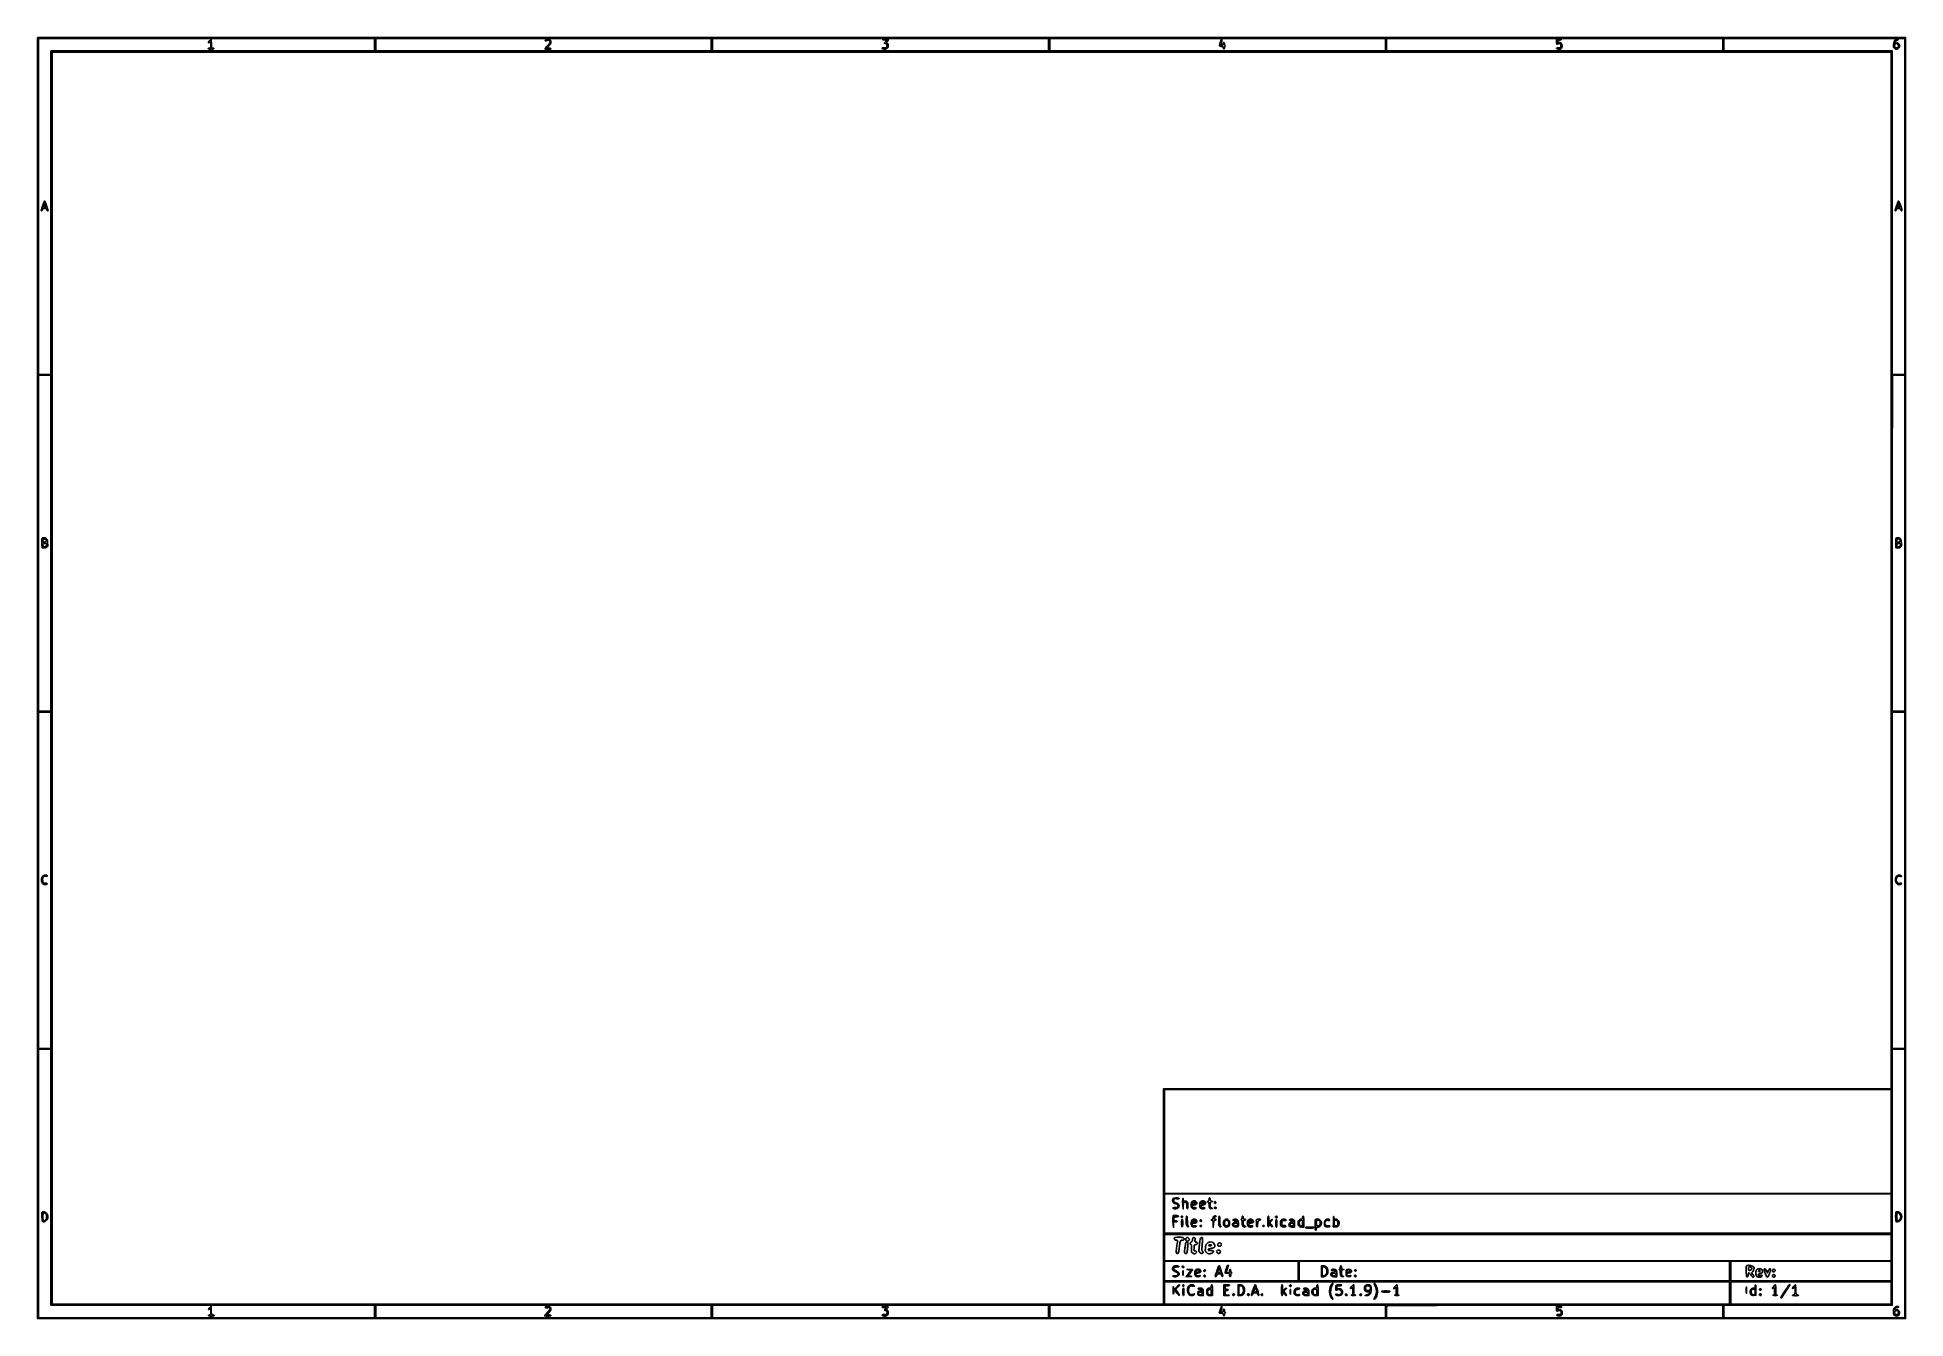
# Model space of a CAD drawing. Extents: x 117 to 3390, y 118 to 2363.
import ezdxf

# ---------------------------------------------------------------- set-up
doc = ezdxf.new("R2010")
doc.units = 0

msp = doc.modelspace()

# ---------------------------------------------------------------- linework, layer by layer
for points in [[(117.463346, 2361.750305, 0.090812), (117.267992, 2360.684755), (117.20352, 2031.426652, 0.000066), (117.180761, 1669.125388, 0.00004), (117.244614, 1239), (117.5, 117.5), (1754, 117.5), (3390.5, 117.5), (3390.5, 1240), (3390.5, 2362.5), (1754.218732, 2362.750305, 0.000029), (901.86696, 2362.831312, 0.000162), (445.294791, 2362.700308, 0.000003), (118.547025, 2362.498846, 0.311453)], [(418.351622, 2356.459455, 0.030808), (416.934821, 2354.719568, 0.238718), (416.779694, 2353.714543, 0.40861), (417.444094, 2353.369103, 0.0488), (419.131483, 2354.070368, -0.095238), (420.153796, 2354.388279, -0.334604), (420.710773, 2354.058789, -0.091558), (420.95702, 2352.89321, -0.006399), (421, 2349.535184, -0.008419), (420.941887, 2346.08429, -0.100177), (420.63442, 2344.790753, -0.223999), (419.917105, 2344.190208, -0.064163), (418.440983, 2344, 0.035659), (417.479336, 2343.931329, 0.083483), (416.794783, 2343.712684, 0.1651), (416.478234, 2343.384801, 0.253782), (416.5, 2343, 0.178843), (416.997543, 2342.611235, 0.027992), (418.223689, 2342.29375, 0.028151), (419.776785, 2342.073128, 0.021209), (421.5, 2342, 0.021209), (423.223215, 2342.073128, 0.028151), (424.776311, 2342.29375, 0.027992), (426.002457, 2342.611235, 0.178843), (426.5, 2343, 0.253782), (426.521766, 2343.384801, 0.1651), (426.205217, 2343.712684, 0.083483), (425.520664, 2343.931329, 0.035659), (424.559017, 2344, -0.083144), (423.065773, 2344.250037, -0.231552), (422.335301, 2344.982703, -0.077455), (422.0479, 2346.615674, -0.004903), (422, 2351.5, 0.009388), (421.946137, 2354.368422, 0.015884), (421.779688, 2356.765858, 0.009857), (421.54859, 2358.669669, 0.414026), (421.25, 2358.89441, 0.124456), (420.841105, 2358.727522, 0.015896), (420.089226, 2358.135586, 0.017807), (419.22916, 2357.359158, 0.013964)], [(1007.713721, 2358.380388, 0.078051), (1007.001591, 2357.402888, 0.41704), (1007.186496, 2356.838097, 0.177274), (1008.146904, 2356.728829, 0.030837), (1009.919833, 2357.275842, -0.02775), (1011.434025, 2357.753273, -0.074244), (1012.556534, 2357.867868, -0.094603), (1013.49772, 2357.642402, -0.06734), (1014.419833, 2357.066533, -0.099731), (1015.57313, 2355.638216, -0.219346), (1015.639817, 2354.267434, -0.085217), (1014.50261, 2352.426125, -0.00856), (1011.00646, 2348.600346, 0.012056), (1009.139597, 2346.528571, 0.019767), (1007.673708, 2344.677458, 0.0146), (1006.621404, 2343.14278, 0.352964), (1006.673126, 2342.660207, 0.189915), (1008.137596, 2342.023637, 0.016894), (1012.235069, 2342.01998, 0.014044), (1016.33241, 2342.270137, 0.388362), (1017, 2343, 0.285551), (1016.759811, 2343.386278, 0.048648), (1015.912259, 2343.70625, 0.040448), (1014.716031, 2343.927527, 0.02552), (1013.297052, 2344), (1009.594104, 2344), (1013.370316, 2347.867191, 0.018948), (1015.330781, 2350.033303, 0.063392), (1016.364378, 2351.641966, 0.083706), (1016.808742, 2353.202195, 0.051473), (1016.823264, 2355.117191, 0.030365), (1016.508893, 2357.116252, 0.164728), (1015.949576, 2358.042562, 0.138474), (1014.887605, 2358.524289, 0.019301), (1012.463721, 2358.797055, 0.01748), (1010.865888, 2358.858613, 0.022765), (1009.403444, 2358.797194, 0.02129), (1008.217575, 2358.642073, 0.154398)], [(1600.77634, 2358.266508), (1605.05268, 2357.88243), (1602.940711, 2355.197497), (1600.828743, 2352.512564), (1603.164371, 2351.961197, -0.065558), (1604.343253, 2351.513756, -0.138194), (1605.041095, 2350.83934, -0.104221), (1605.398309, 2349.761871, -0.028116), (1605.5, 2347.954915, -0.023457), (1605.398277, 2345.787791, -0.204472), (1604.948712, 2344.959349, -0.160722), (1603.977915, 2344.603328, -0.013273), (1601.25, 2344.586309, 0.022032), (1598.499379, 2344.520966, 0.143583), (1597.215141, 2344.047775, 0.496549), (1597.207948, 2343.381081, 0.073484), (1598.581787, 2342.606989, 0.144221), (1603.106698, 2342.244489, 0.169928), (1606.768156, 2344.455057, 0.188775), (1608.019489, 2348.258674, 0.171718), (1606.42154, 2352.086697, -0.038676), (1605.586769, 2353.166183, -0.153053), (1605.359891, 2353.963617, -0.1194), (1605.602677, 2354.860948, -0.019534), (1606.53655, 2356.415438), (1608.23002, 2359), (1602.36501, 2358.825293, 0.000943), (1598.851488, 2358.714002, 0.076314), (1598.315006, 2358.613114, 0.801983), (1598.328725, 2358.498688, 0.002501)], [(2191.633096, 2359, 0.010847), (2190.16933, 2355.095454, 0.016883), (2189.096177, 2351.665364, 0.013013), (2188.400853, 2348.865638, 0.195167), (2188.565808, 2347.893521, 0.156029), (2188.969352, 2347.548302, 0.036936), (2189.819731, 2347.262472, 0.034507), (2190.892638, 2347.065647, 0.028119), (2192.059017, 2347, -0.032166), (2193.505659, 2346.906839, -0.114177), (2194.371199, 2346.585006, -0.162195), (2194.838022, 2345.990723, -0.086279), (2195, 2345.059017, 0.046881), (2195.074077, 2344.270704, 0.046318), (2195.29375, 2343.50665, 0.050262), (2195.616444, 2342.876024, 0.111412), (2196, 2342.5, 0.246048), (2196.383443, 2342.472705, 0.167933), (2196.711428, 2342.774726, 0.086325), (2196.930825, 2343.433235, 0.037363), (2197, 2344.35765, -0.046663), (2197.09262, 2345.347936, -0.050394), (2197.367188, 2346.277455, -0.056328), (2197.770661, 2347.015203, -0.131036), (2198.25, 2347.416667, 0.029131), (2198.85747, 2347.744495, 0.260055), (2199, 2348, 0.260055), (2198.85747, 2348.255505, 0.029131), (2198.25, 2348.583333, -0.128732), (2197.770769, 2348.981026, -0.056878), (2197.367188, 2349.705208, -0.051009), (2197.092664, 2350.615638, -0.047769), (2197, 2351.583333, 0.039486), (2196.926807, 2352.508703, 0.058687), (2196.70625, 2353.290104, 0.077179), (2196.382736, 2353.822066, 0.221088), (2196, 2354, 0.226478), (2195.617064, 2353.817169, 0.074992), (2195.29375, 2353.265625, 0.057076), (2195.073116, 2352.457356, 0.038131), (2195, 2351.5, -0.045354), (2194.885471, 2350.239988, -0.149043), (2194.50607, 2349.506221, -0.15246), (2193.788002, 2349.118498, -0.048164), (2192.560698, 2349), (2190.121396, 2349), (2191.649307, 2353.484173, 0.032921), (2192.454242, 2356.47891, 0.049966), (2192.714899, 2359.160176, 0.472881), (2192.265439, 2359.526936, 0.253057)], [(2779, 2354.377555, 0.008396), (2779.04299, 2351.81751, 0.091714), (2779.263291, 2350.815895, 0.367022), (2779.713813, 2350.588254, 0.114769), (2780.444958, 2350.954319, -0.074494), (2781.165604, 2351.390233, -0.041702), (2782.142566, 2351.705273, -0.040508), (2783.206315, 2351.863449, -0.051913), (2784.194958, 2351.826764, -0.066687), (2785.378349, 2351.494149, -0.156631), (2786.062014, 2350.897046, -0.110897), (2786.406493, 2349.861889, -0.025095), (2786.5, 2348, -0.021353), (2786.407335, 2345.831115, -0.189981), (2785.99029, 2344.991233, -0.17531), (2785.093959, 2344.625585, -0.017663), (2782.75, 2344.614063, 0.027192), (2780.302142, 2344.555393, 0.168696), (2779.16797, 2344.058966, 0.467006), (2779.202194, 2343.372848, 0.0703), (2780.581787, 2342.606989, 0.096495), (2783.788905, 2342.043203, 0.139762), (2786.523835, 2342.877555, 0.144603), (2788.345883, 2344.998437, 0.106029), (2789, 2348.048376, 0.125868), (2788.410416, 2350.353347, 0.089951), (2786.728373, 2352.432289, 0.096375), (2784.541144, 2353.681604, 0.17506), (2782.50772, 2353.641336, -0.097523), (2781.815895, 2353.521171, -0.218144), (2781.346455, 2353.749103, -0.138681), (2781.076507, 2354.3641, -0.034517), (2781, 2355.47102, -0.064756), (2781.166847, 2356.753879, -0.169259), (2781.680008, 2357.5137, -0.113221), (2782.710107, 2357.968744, -0.02157), (2784.75, 2358.271532, 0.001385), (2787.150098, 2358.529313, 0.729522), (2787.170302, 2358.628727, 0.11872), (2786.853842, 2358.717822, 0.00068), (2783.75, 2358.831897), (2779, 2359)], [(3370.448973, 2355.532119, 0.067373), (3369.098388, 2350.480301, 0.109412), (3369.50158, 2346.074629, 0.148899), (3371.540106, 2343.12569, 0.169168), (3374.772037, 2342, 0.14627), (3376.51899, 2342.522225, 0.072898), (3378.260803, 2344.070053, 0.069999), (3379.557672, 2346.143247, 0.10519), (3380, 2348.222506, 0.135156), (3379.4079, 2350.372919, 0.092068), (3377.723932, 2352.289091, 0.092299), (3375.468682, 2353.469263, 0.13683), (3373.251799, 2353.527062, -0.008696), (3371.585541, 2353.13953, -0.312553), (3371.239071, 2353.283874, -0.288914), (3371.236087, 2353.672592, -0.007826), (3372.197602, 2355.171084, -0.049704), (3372.954822, 2356.097079, -0.03457), (3373.973901, 2356.985299, -0.034961), (3375.082766, 2357.708453, -0.058795), (3376.109144, 2358.131001, 0.006459), (3377.490225, 2358.537129, 0.592972), (3377.524074, 2358.702915, 0.166748), (3377.199544, 2358.829264, 0.002658), (3375.198973, 2358.90032, 0.038297), (3373.355518, 2358.814778, 0.124101), (3372.222208, 2358.375384, 0.111864), (3371.366501, 2357.421486, 0.028159)], [(3376.954319, 2350.555042, -0.074494), (3377.390233, 2349.834396, -0.041702), (3377.705273, 2348.857434, -0.040508), (3377.863449, 2347.793685, -0.051913), (3377.826764, 2346.805042, -0.063224), (3377.513529, 2345.660351, -0.143851), (3376.955717, 2344.969317, -0.117164), (3376.028097, 2344.606681, -0.034864), (3374.5, 2344.5, -0.034848), (3372.867431, 2344.613921, -0.144923), (3371.978735, 2345.018464, -0.149062), (3371.467417, 2345.834335, -0.037574), (3371.169924, 2347.391493, -0.118024), (3371.484536, 2349.97244, -0.180438), (3372.943877, 2351.659006, -0.203626), (3375.00329, 2351.862951, -0.144754)], [(126.582122, 2068.246591, 0.002688), (125.592717, 2065.221519, 0.003951), (124.758498, 2062.551434, 0.001899), (124.076476, 2060.275257, 0.071955), (124, 2059.746591, 0.23472), (124.316882, 2059.108759, 0.295544), (124.960081, 2059.061152, 0.125112), (125.76882, 2059.81423, 0.079244), (126.289749, 2061, -0.087628), (126.718886, 2061.934263, -0.118298), (127.409414, 2062.552101, -0.0897), (128.458857, 2062.894612, -0.034152), (130, 2063, -0.034152), (131.541143, 2062.894612, -0.0897), (132.590586, 2062.552101, -0.118298), (133.281114, 2061.934263, -0.087628), (133.710251, 2061, 0.043617), (133.983514, 2060.234705, 0.054461), (134.370546, 2059.5875, 0.064564), (134.806257, 2059.144155, 0.167833), (135.22362, 2059, 0.142461), (135.566544, 2059.09973, 0.145491), (135.799146, 2059.367188, 0.116149), (135.879378, 2059.772145, 0.072576), (135.792142, 2060.25, -0.000851), (135.518081, 2061.066691, -0.000065), (134.785696, 2063.2625, -0.00009), (133.912877, 2065.882062, -0.000068), (132.958308, 2068.75, 0.008035), (131.983857, 2071.529112, 0.012777), (131.051844, 2073.870313, 0.006647), (130.206544, 2075.7749, 0.292921), (129.855278, 2076, 0.295098), (129.502488, 2075.771924, 0.005881), (128.608737, 2073.722436, 0.011985), (127.621794, 2071.218742, 0.007511)], [(131.369714, 2068.75, -0.013301), (131.904426, 2066.519, -0.140626), (131.838879, 2065.594513, -0.259686), (131.305551, 2065.133828, -0.051119), (130, 2065, -0.035709), (129.23497, 2065.054706, -0.054618), (128.591511, 2065.220313, -0.072059), (128.153178, 2065.462569, -0.239486), (128.013655, 2065.75, -0.054206), (128.21089, 2067.300719, -0.031733), (128.761621, 2069.092106, -0.025366), (129.446649, 2070.657819, -0.284214), (130, 2071, -0.211503), (130.335635, 2070.851376, -0.047594), (130.718633, 2070.339063, -0.041424), (131.082726, 2069.611582, -0.029858)], [(3375.041692, 2068.75, -0.000068), (3374.087123, 2065.882062, -0.00009), (3373.214304, 2063.2625, -0.000065), (3372.481919, 2061.066691, -0.000851), (3372.207858, 2060.25, 0.072576), (3372.120622, 2059.772145, 0.116149), (3372.200854, 2059.367188, 0.145491), (3372.433456, 2059.09973, 0.142461), (3372.77638, 2059, 0.167833), (3373.193743, 2059.144155, 0.064564), (3373.629454, 2059.5875, 0.054461), (3374.016486, 2060.234705, 0.043617), (3374.289749, 2061, -0.087628), (3374.718886, 2061.934263, -0.118298), (3375.409414, 2062.552101, -0.0897), (3376.458857, 2062.894612, -0.034152), (3378, 2063, -0.034152), (3379.541143, 2062.894612, -0.0897), (3380.590586, 2062.552101, -0.118298), (3381.281114, 2061.934263, -0.087628), (3381.710251, 2061, 0.079244), (3382.23118, 2059.81423, 0.125112), (3383.039919, 2059.061152, 0.295544), (3383.683118, 2059.108759, 0.23472), (3384, 2059.746591, 0.082525), (3383.648481, 2061.861856, 0.004106), (3381.308446, 2068.528633, 0.001645), (3378.740347, 2075.584398, 0.314394), (3378.144722, 2076, 0.292921), (3377.793456, 2075.7749, 0.006647), (3376.948156, 2073.870313, 0.012777), (3376.016143, 2071.529112, 0.008035)], [(3379.369714, 2068.75, -0.013301), (3379.904426, 2066.519, -0.140626), (3379.838879, 2065.594513, -0.259686), (3379.305551, 2065.133828, -0.051119), (3378, 2065, -0.035709), (3377.23497, 2065.054706, -0.054618), (3376.591511, 2065.220313, -0.072059), (3376.153178, 2065.462569, -0.239486), (3376.013655, 2065.75, -0.054206), (3376.21089, 2067.300719, -0.031733), (3376.761621, 2069.092106, -0.025366), (3377.446649, 2070.657819, -0.284214), (3378, 2071, -0.211503), (3378.335635, 2070.851376, -0.047594), (3378.718633, 2070.339063, -0.041424), (3379.082726, 2069.611582, -0.029858)], [(3389, 1476.5), (3389, 1182), (3378, 1182), (3367, 1182), (3367, 1475.833333, -0.000213), (3367.047919, 1588.549424, -0.000353), (3367.195833, 1683.548958, -0.000007), (3367.392021, 1769.672423, -0.198317), (3367.666667, 1770.333333, -0.178563), (3368.245497, 1770.600197, -0.004516), (3371.172917, 1770.804167, -0.009111), (3374.658388, 1770.951724, -0.006022), (3378.666667, 1771), (3389, 1771)], [(125.421649, 1484.656415, 0.078282), (125.23321, 1483.773024, 0.007235), (125.144753, 1481.531874, 0.009185), (125.126964, 1478.841003, 0.007079), (125.203033, 1475.906415), (125.5, 1468.5), (128.691039, 1468.191039, 0.10209), (131.563074, 1468.499391, 0.106946), (134.024861, 1469.920414, 0.123344), (135.445423, 1472.047784, 0.1669), (135.474236, 1474.342454, -0.035707), (135.209083, 1475.394861, -0.016086), (135.005642, 1476.805238, -0.015831), (134.885487, 1478.3148, -0.020812), (134.876987, 1479.696654, 0.042988), (134.798833, 1481.244313, 0.070277), (134.440607, 1482.50573, 0.075985), (133.773129, 1483.550067, 0.059922), (132.772699, 1484.446654, 0.070588), (130.639363, 1485.530507, 0.075292), (128.335649, 1485.946925, 0.093525), (126.430534, 1485.643425, 0.218349)], [(131.418213, 1483.393011, -0.195055), (132.874337, 1482.031913, -0.239818), (132.806547, 1480.195771, -0.158853), (131.068607, 1478.58295, -0.108675), (128.418213, 1478, -0.169461), (127.820381, 1478.208609, -0.114935), (127.368184, 1478.778835, -0.076106), (127.088503, 1479.717158, -0.034454), (127, 1481, -0.063379), (127.236056, 1482.854776, -0.208241), (127.979867, 1483.805699, -0.174424), (129.291814, 1484.005345, -0.043039)], [(133.64326, 1474.487265, -0.160554), (133.717826, 1472.93559, -0.123045), (132.875952, 1471.448832, -0.106437), (131.30499, 1470.377237, -0.09694), (129.377555, 1470, -0.053819), (128.1403, 1470.133563, -0.173089), (127.44813, 1470.56545, -0.138311), (127.095853, 1471.409744, -0.03011), (127, 1473, -0.03079), (127.104308, 1474.69227, -0.168437), (127.502615, 1475.502588, -0.166606), (128.319737, 1475.897319, -0.029968), (130.031385, 1476, -0.042101), (131.286653, 1475.894117, -0.057143), (132.378036, 1475.57737, -0.068445), (133.198059, 1475.09326, -0.134403)], [(3373.421649, 1484.656415, 0.078282), (3373.23321, 1483.773024, 0.007235), (3373.144753, 1481.531874, 0.009185), (3373.126964, 1478.841003, 0.007079), (3373.203033, 1475.906415), (3373.5, 1468.5), (3376.691039, 1468.191039, 0.10209), (3379.563074, 1468.499391, 0.106946), (3382.024861, 1469.920414, 0.123344), (3383.445423, 1472.047784, 0.1669), (3383.474236, 1474.342454, -0.035707), (3383.209083, 1475.394861, -0.016086), (3383.005642, 1476.805238, -0.015831), (3382.885487, 1478.3148, -0.020812), (3382.876987, 1479.696654, 0.042988), (3382.798833, 1481.244313, 0.070277), (3382.440607, 1482.50573, 0.075985), (3381.773129, 1483.550067, 0.059922), (3380.772699, 1484.446654, 0.070588), (3378.639363, 1485.530507, 0.075292), (3376.335649, 1485.946925, 0.093525), (3374.430534, 1485.643425, 0.218349)], [(3379.848393, 1483.11486, -0.173482), (3380.847377, 1481.834045, -0.182652), (3380.77973, 1480.241972, -0.149229), (3379.611272, 1478.854887, -0.115397), (3377.741449, 1478.183578, -0.032895), (3376.183548, 1478.10695, -0.195001), (3375.447708, 1478.41961, -0.172827), (3375.087, 1479.182693, -0.024829), (3375, 1480.933578, -0.088126), (3375.341398, 1482.855534, -0.201782), (3376.325061, 1483.911824, -0.179648), (3377.866233, 1484.015646, -0.069263)], [(3381.64326, 1474.487265, -0.160554), (3381.717826, 1472.93559, -0.123045), (3380.875952, 1471.448832, -0.106437), (3379.30499, 1470.377237, -0.09694), (3377.377555, 1470, -0.053819), (3376.1403, 1470.133563, -0.173089), (3375.44813, 1470.56545, -0.138311), (3375.095853, 1471.409744, -0.03011), (3375, 1473, -0.03079), (3375.104308, 1474.69227, -0.168437), (3375.502615, 1475.502588, -0.166606), (3376.319737, 1475.897319, -0.029968), (3378.031385, 1476, -0.042101), (3379.286653, 1475.894117, -0.057143), (3380.378036, 1475.57737, -0.068445), (3381.198059, 1475.09326, -0.134403)], [(126.448901, 892.943536, 0.061788), (125.59948, 891.733738, 0.048793), (124.989067, 890.253878, 0.043195), (124.621647, 888.507581, 0.030269), (124.5, 886.5, 0.063705), (124.967382, 882.846572, 0.109726), (126.35833, 880.128897, 0.131421), (128.560604, 878.563917, 0.114626), (131.371889, 878.201476, 0.0381), (133.966922, 878.66352, 0.356861), (134.591463, 879.514926, 0.355446), (133.881124, 880.299626, 0.038033), (131.250728, 880.5, -0.024792), (129.039833, 880.609694, -0.138847), (127.948121, 881.039521, -0.144301), (127.265752, 881.969215, -0.027509), (126.656338, 884, -0.034308), (126.374543, 885.662091, -0.035313), (126.326531, 887.330997, -0.036712), (126.510854, 888.923566, -0.045488), (126.922467, 890.357523, -0.037322), (127.667285, 891.919088, -0.141663), (128.435802, 892.663817, -0.125286), (129.53936, 892.93265, -0.02648), (131.533193, 892.806332, 0.021698), (132.974885, 892.70115, 0.057617), (134.002316, 892.789384, 0.115725), (134.568162, 893.049716, 0.316335), (134.690052, 893.448809, 0.251231), (133.519865, 894.565914, 0.082979), (131.077499, 894.821688, 0.073798), (128.377129, 894.250182, 0.120412)], [(3375.736157, 893.75, 0.094235), (3373.985954, 891.807661, 0.073327), (3372.878937, 889.182774, 0.07017), (3372.545445, 886.233637, 0.072946), (3373.050072, 883.348281, 0.101619), (3374.829752, 880.249483, 0.118586), (3377.604048, 878.306902, 0.142645), (3380.570677, 878.034946, 0.17323), (3382.958758, 879.450307, 0.055327), (3383.448792, 880.194707, 0.441966), (3383.319854, 880.536572, 0.126858), (3382.648238, 880.621278, 0.008492), (3380.714412, 880.341081, -0.029857), (3378.849593, 880.151754, -0.094547), (3377.613691, 880.334816, -0.109132), (3376.632688, 880.940313, -0.047384), (3375.633209, 882.113281, -0.035608), (3375.007964, 883.156757, -0.028065), (3374.479755, 884.363719, -0.028821), (3374.115581, 885.546094, -0.060362), (3374, 886.5, -0.060362), (3374.115581, 887.453906, -0.028821), (3374.479755, 888.636281, -0.028065), (3375.007964, 889.843243, -0.035608), (3375.633209, 890.886719, -0.047384), (3376.632688, 892.059687, -0.109132), (3377.613691, 892.665184, -0.094547), (3378.849593, 892.848246, -0.029857), (3380.714412, 892.658919, 0.008492), (3382.648238, 892.378722, 0.126858), (3383.319854, 892.463428, 0.441966), (3383.448792, 892.805293, 0.055327), (3382.958758, 893.549693, 0.12764), (3381.560912, 894.556442, 0.085843), (3379.6222, 894.947404, 0.080377), (3377.540797, 894.669606, 0.089331)], [(2107.2, 327.8, 0.183564), (2106.120356, 325.397315, 0.12057), (2106.671812, 322.379759, 0.117887), (2108.571587, 319.908677, 0.171832), (2111.137611, 319, -0.10258), (2113.085261, 318.596172, -0.105562), (2114.689044, 317.453074, -0.116505), (2115.580443, 315.856672, -0.147205), (2115.555163, 314.173804, -0.084874), (2114.978291, 313.056681, -0.135073), (2114.131497, 312.404543, -0.08044), (2112.743952, 312.083747, -0.016669), (2110.232612, 312, 0.011894), (2108.099295, 311.949247, 0.060976), (2106.934188, 311.75, 0.240121), (2106.56258, 311.395036, 0.288199), (2106.668221, 310.931779, 0.126499), (2107.331291, 310.53994, 0.032701), (2108.553696, 310.270825, 0.031134), (2110.034462, 310.138583, 0.027327), (2111.586804, 310.181779, 0.032708), (2113.554812, 310.474894, 0.07564), (2114.947519, 311.005863, 0.085449), (2116.015429, 311.87958, 0.051312), (2116.959067, 313.223801, 0.020761), (2117.785075, 314.857937, 0.12113), (2117.961432, 315.798171, 0.14747), (2117.663039, 316.619436, 0.035784), (2116.708278, 317.723801, 0.045148), (2115.800818, 318.482192, 0.021415), (2114.511087, 319.296353, 0.021025), (2113.07964, 320.038349, 0.027892), (2111.717793, 320.582933, -0.038602), (2110.186473, 321.233623, -0.081593), (2109.156054, 322.003694, -0.094753), (2108.520165, 322.980148, -0.067472), (2108.191861, 324.247092, -0.139557), (2108.496464, 326.152661, -0.177158), (2109.748971, 327.402391, -0.116859), (2111.996496, 327.860206, -0.046155), (2115.147576, 327.467587, 0.015991), (2116.552175, 327.205858, 0.081779), (2117.34314, 327.21452, 0.286559), (2117.624586, 327.467561, 0.21155), (2117.566088, 327.893067, 0.229471), (2116.17, 328.780235, 0.030994), (2112.604097, 328.969373, 0.033009), (2108.999313, 328.698609, 0.162517)], [(2123.9565, 325.332175, 0.022569), (2123.810094, 323.323863, 0.010108), (2123.790425, 320.675447, 0.009983), (2123.882343, 317.870012, 0.013365), (2124.08439, 315.332175), (2124.705958, 309.5), (2124.852979, 315.182612, -0.012317), (2125.007842, 318.246634, -0.062919), (2125.347256, 319.914113, -0.121113), (2125.971395, 320.89317, -0.114213), (2126.991051, 321.49716, -0.093932), (2128.963526, 321.735035, -0.233817), (2130.186385, 321.023988, -0.124843), (2130.836135, 319.165541, -0.021987), (2131, 315.440983, 0.017292), (2131.072152, 313.35528, 0.028158), (2131.29375, 311.598289, 0.027462), (2131.609106, 310.290799, 0.331172), (2132, 310, 0.330945), (2132.390865, 310.29053, 0.027564), (2132.70625, 311.594643, 0.02822), (2132.927846, 313.347629, 0.017332), (2133, 315.428571, 0.040788), (2132.666298, 319.51246, 0.109901), (2131.587014, 322.199151, 0.169639), (2129.807062, 323.507359, 0.136752), (2127.419833, 323.569235, -0.050373), (2126.159692, 323.384911, -0.212814), (2125.466074, 323.657768, -0.147902), (2125.05503, 324.441634, -0.021404), (2124.788678, 326.246908, 0.002214), (2124.556738, 328.383974, 0.644813), (2124.427713, 328.425705, 0.155268), (2124.294358, 328.135008, 0.001031)], [(2170, 326.860243, -0.069822), (2169.871358, 325.943526, -0.047153), (2169.485938, 324.95881, -0.046948), (2168.91978, 324.058048, -0.066731), (2168.25, 323.392046, 0.005777), (2167.13212, 322.522916, 0.22845), (2167, 322.24884, 0.395521), (2167.161439, 322.076683, 0.011517), (2168.25, 322.031803, -0.146168), (2169.118263, 321.755156, -0.158724), (2169.658673, 321.054866, -0.072432), (2169.931609, 319.693113, -0.0133), (2170, 317.122445, 0.041528), (2170.284502, 313.702918, 0.109991), (2171.201099, 311.441715, 0.169823), (2172.703425, 310.346017, 0.139088), (2174.701961, 310.311427, 0.015937), (2175.68902, 310.60702, 0.425264), (2175.795418, 310.830832, 0.220776), (2175.550638, 311.070955, 0.007613), (2174.25, 311.510634, -0.080445), (2173.074283, 312.109791, -0.139122), (2172.40438, 312.968549, -0.081313), (2172.081813, 314.386114, -0.015369), (2172, 317.04708, -0.013889), (2172.075391, 319.760579, -0.087446), (2172.389837, 321.103537, -0.161886), (2173.056314, 321.855145, -0.082723), (2174.25, 322.3035), (2176.5, 322.746101), (2174.25, 323.489682, -0.066475), (2173.269867, 323.965481, -0.090844), (2172.564007, 324.644308, -0.090576), (2172.143272, 325.530934, -0.065697), (2172, 326.616631, 0.040055), (2171.926775, 327.529219, 0.059352), (2171.70625, 328.299885, 0.07806), (2171.382658, 328.82406, 0.218879), (2171, 329, 0.20173), (2170.617864, 328.839283, 0.084546), (2170.29375, 328.371446, 0.064637), (2170.0735, 327.679314, 0.044778)], [(125.421649, 303.656415, 0.078282), (125.23321, 302.773024, 0.007235), (125.144753, 300.531874, 0.009185), (125.126964, 297.841003, 0.007079), (125.203033, 294.906415, 0.006847), (125.43747, 290.550507, 0.059483), (125.796244, 288.646946, 0.154341), (126.472264, 287.682548, 0.12857), (127.631441, 287.195985, 0.095721), (128.643762, 287.245814, 0.04), (129.946029, 287.67737, 0.037682), (131.306227, 288.377371, 0.03996), (132.517804, 289.261656, 0.114331), (134.689305, 292.222735, 0.100437), (135.470701, 295.983105, 0.100845), (134.723898, 299.73786, 0.116292), (132.5806, 302.68433, 0.055421), (130.357787, 304.203854, 0.088719), (128.175805, 304.907462, 0.129371), (126.446353, 304.694796, 0.209153)], [(131.536143, 301.59723, -0.164386), (133.038331, 299.464172, -0.072052), (133.540135, 296, -0.072052), (133.038331, 292.535828, -0.164386), (131.536143, 290.40277, -0.057266), (129.159527, 289.051574, -0.334802), (127.849748, 289.377082, -0.156534), (127.144165, 291.193447, -0.014993), (127, 296, -0.014993), (127.144165, 300.806553, -0.156534), (127.849748, 302.622918, -0.334802), (129.159527, 302.948426, -0.057266)], [(2106.846513, 293.25, 0.015794), (2106.755187, 291.036521, 0.008277), (2106.774221, 288.279687, 0.008225), (2106.887138, 285.451701, 0.012493), (2107.087003, 283), (2107.674007, 277.5), (2107.837003, 282.25, -0.011455), (2108.007473, 285.22638, -0.127521), (2108.393846, 286.340584, -0.209667), (2109.202584, 286.85894, -0.039179), (2111, 287, 0.031626), (2112.149251, 287.072766, 0.048861), (2113.11875, 287.29375, 0.06271), (2113.790443, 287.615738, 0.254951), (2114, 288, 0.258124), (2113.787367, 288.38444, 0.061283), (2113.100138, 288.70625, 0.047972), (2112.110207, 288.927268, 0.030958), (2110.936642, 289, -0.026112), (2109.129287, 289.094452, -0.193387), (2108.382033, 289.489659, -0.179517), (2108.085324, 290.310111, -0.021973), (2108.186642, 292.25, -0.034236), (2108.504595, 294.1646, -0.171112), (2109.084644, 295.065679, -0.13075), (2110.193207, 295.53421, -0.016939), (2112.772793, 295.808612, 0.029821), (2115.979881, 296.233529, 0.511983), (2116.358798, 297.053086, 0.245932), (2115.157844, 297.8317, 0.023231), (2111.537496, 298), (2107.193027, 298)], [(2121.191667, 295.925, 0.073624), (2121.399741, 295.514089, 0.066918), (2121.723802, 295.165781, 0.070382), (2122.110048, 294.930417, 0.102038), (2122.5, 294.85, 0.102038), (2122.889952, 294.930417, 0.070382), (2123.276198, 295.165781, 0.066918), (2123.600259, 295.514089, 0.073624), (2123.808333, 295.925, 0.159683), (2123.810399, 296.333474, 0.143818), (2123.571823, 296.684219, 0.107546), (2123.111023, 296.920344, 0.064908), (2122.5, 297, 0.064908), (2121.888977, 296.920344, 0.107546), (2121.428177, 296.684219, 0.143818), (2121.189601, 296.333474, 0.159683)], [(2130, 289.071429, 0.010022), (2130.079, 285.130689, 0.031983), (2130.352102, 282.51502, 0.049363), (2130.841702, 280.722454, 0.10542), (2131.619048, 279.52381, 0.033103), (2132.280333, 278.944733, 0.050794), (2132.928259, 278.546116, 0.065755), (2133.471206, 278.366965, 0.248108), (2133.802381, 278.469048, 0.198541), (2133.92885, 278.773755, 0.085674), (2133.853304, 279.215179, 0.065644), (2133.594765, 279.722222, 0.045723), (2133.183333, 280.216667, -0.144089), (2132.691043, 281.119535, -0.020506), (2132.325855, 283.222033, -0.020479), (2132.079793, 285.948112, -0.012267), (2132, 289.2, 0.010961), (2131.931815, 292.309903, 0.02092), (2131.717949, 294.8, 0.017596), (2131.412274, 296.662185, 0.357373), (2131, 297, 0.35837), (2130.586725, 296.660141, 0.017223), (2130.281532, 294.767857, 0.020632), (2130.068007, 292.238076, 0.010737)], [(2140.75, 322.919901, 0.2094), (2139.483904, 321.185419, 0.042731), (2138.970847, 317.330221, 0.043531), (2139.129327, 313.381493, 0.166071), (2140.2, 311.2, 0.136805), (2141.699036, 310.354646, 0.053592), (2144.072911, 310.033486, 0.053676), (2146.360109, 310.216529, 0.21056), (2147.5, 311, 0.328597), (2147.467669, 311.396358, 0.129523), (2146.987931, 311.722338, 0.060968), (2146.025692, 311.934923, 0.023917), (2144.666006, 312, -0.032648), (2143.121692, 312.100944, -0.063107), (2141.926013, 312.414661, -0.0836), (2141.080821, 312.932214, -0.122641), (2140.58345, 313.643128, -0.053787), (2140.237504, 314.949163, -0.270105), (2140.504407, 315.62494, -0.109345), (2141.453504, 316.082469, -0.00663), (2144.554063, 316.769679, 0.055912), (2147.231409, 317.646718, 0.167005), (2148.610436, 318.955386, 0.221157), (2148.683628, 320.569775, 0.099172), (2147.47852, 322.378622, 0.079699), (2146.011335, 323.440157, 0.097053), (2144.381645, 323.897814, 0.090832), (2142.615347, 323.718996, 0.061414)], [(2146.724642, 320.341089, -0.375164), (2146.34345, 319.439413, -0.03938), (2144.032649, 318.53175, -0.038498), (2141.512087, 317.971803, -0.236001), (2140.285993, 318.380673, -0.21485), (2140.160385, 318.712234, -0.0673), (2140.266071, 319.245838, -0.053437), (2140.562164, 319.880204, -0.037331), (2141.019994, 320.524091, -0.132959), (2142.366648, 321.472738, -0.095641), (2144.191721, 321.76471, -0.106198), (2145.841729, 321.3545, -0.202102)], [(2155.75, 322.919901, 0.2094), (2154.483904, 321.185419, 0.042731), (2153.970847, 317.330221, 0.043531), (2154.129327, 313.381493, 0.166071), (2155.2, 311.2, 0.136805), (2156.699036, 310.354646, 0.053592), (2159.072911, 310.033486, 0.053676), (2161.360109, 310.216529, 0.21056), (2162.5, 311, 0.336396), (2162.461947, 311.397523, 0.125298), (2161.961697, 311.723169, 0.059005), (2160.966307, 311.93521, 0.023007), (2159.559017, 312, -0.021856), (2157.703137, 312.081162, -0.105511), (2156.699156, 312.38915, -0.177194), (2156.181201, 312.989135, -0.090598), (2156, 313.980948, -0.095119), (2156.175198, 314.893553, -0.109754), (2156.673102, 315.624519, -0.089618), (2157.525267, 316.177289, -0.045273), (2158.75, 316.564471, 0.009256), (2161.872027, 317.309387, 0.079615), (2163.181999, 317.88128, 0.17036), (2163.791331, 318.661884, 0.081508), (2164, 319.933431, 0.176965), (2163.234962, 322.027288, 0.131467), (2161.198202, 323.447049, 0.112173), (2158.437165, 323.79093, 0.107387)], [(2161.715226, 320.369339, -0.353044), (2161.388176, 319.503104, -0.046534), (2159.479424, 318.609112, -0.044954), (2157.35839, 318.055822, -0.24226), (2156.258463, 318.408204, -0.162567), (2156.106237, 318.713085, -0.048613), (2156.083276, 319.239138, -0.043085), (2156.17228, 319.872334, -0.035175), (2156.371991, 320.527009, -0.208822), (2157.331544, 321.500604, -0.10297), (2159.075852, 321.810302, -0.102619), (2160.803461, 321.398459, -0.206485)], [(2178.75, 296.919901, 0.060929), (2178.080649, 296.411986, 0.052348), (2177.514062, 295.732951, 0.054906), (2177.128397, 294.994078, 0.093108), (2177, 294.310552, -0.088906), (2176.873566, 293.605113, -0.046396), (2176.485938, 292.797338, -0.044167), (2175.919543, 292.017924, -0.051244), (2175.25, 291.392046, 0.005777), (2174.13212, 290.522916, 0.22845), (2174, 290.24884, 0.395521), (2174.161439, 290.076683, 0.011517), (2175.25, 290.031803, -0.17431), (2176.141462, 289.692868, -0.142444), (2176.703366, 288.833975, -0.058089), (2177.013959, 287.13008, -0.009342), (2177.168108, 283.75), (2177.336215, 277.5), (2177.918108, 283.5, -0.010424), (2178.320533, 286.90835, -0.071308), (2178.787824, 288.528837, -0.150802), (2179.538914, 289.380944, -0.102347), (2180.764831, 289.821494, 0.092863), (2182.144414, 290.288191, 0.380399), (2182.409261, 291.05538, 0.23274), (2181.590178, 291.772141, 0.065477), (2179.85765, 292, -0.14685), (2178.624615, 292.370125, -0.323173), (2178.293858, 293.24248, -0.156452), (2179.074367, 294.451817, -0.055344), (2180.823043, 295.589259, 0.035149), (2181.605498, 296.054456, 0.063604), (2182.158056, 296.552641, 0.100616), (2182.409249, 297.002237, 0.280623), (2182.327407, 297.339259, 0.086066), (2181.667592, 297.80405, 0.140583), (2180.997055, 297.914081, 0.084807), (2180.134112, 297.660415, 0.018077)], [(2179.5, 322, 0.093176), (2179.298118, 321.476023, 0.077007), (2179.281199, 320.876926, 0.076381), (2179.446886, 320.29624, 0.088981), (2179.774265, 319.825735, 0.06978), (2180.257119, 319.461657, 0.15302), (2180.705698, 319.369302, 0.156529), (2181.119849, 319.549884, 0.074012), (2181.5, 320, 0.093176), (2181.701882, 320.523977, 0.077007), (2181.718801, 321.123074, 0.076381), (2181.553114, 321.70376, 0.088981), (2181.225735, 322.174265, 0.06978), (2180.742881, 322.538343, 0.15302), (2180.294302, 322.630698, 0.156529), (2179.880151, 322.450116, 0.074012)], [(2179.542705, 312.069098, 0.221146), (2179.444975, 311.246757, 0.174599), (2180.002687, 310.53216, 0.137965), (2181.013092, 310.232649, 0.142848), (2182.016312, 310.510081, 0.189436), (2182.503635, 311.160814, 0.165456), (2182.45272, 312.014234, 0.147302), (2181.873321, 312.730681, 0.150691), (2181, 313, 0.08914), (2180.620145, 312.931737, 0.053258), (2180.208109, 312.726548, 0.051122), (2179.828194, 312.425183, 0.061191)], [(2187, 288.622445, 0.008932), (2187.073897, 284.48604, 0.03027), (2187.333232, 281.799935, 0.04769), (2187.790886, 280.023032, 0.133455), (2188.524166, 278.979944, 0.05147), (2189.161, 278.553663, 0.06873), (2189.813822, 278.315527, 0.085989), (2190.381802, 278.292238, 0.174334), (2190.774166, 278.494404, 0.131406), (2190.9506, 278.826374, 0.15914), (2190.919599, 279.175998, 0.130241), (2190.67339, 279.491215, 0.076562), (2190.25, 279.720238, -0.241743), (2189.671516, 280.336995, -0.034737), (2189.300389, 282.082004, -0.026197), (2189.068259, 284.721256, -0.008836), (2189, 288.583333, 0.00996), (2188.93262, 291.96545, 0.019607), (2188.720297, 294.645833, 0.015899), (2188.416865, 296.652799, 0.3619), (2188, 297, 0.361632), (2187.583411, 296.653364, 0.016), (2187.279842, 294.655611, 0.019686), (2187.067428, 291.987293, 0.010018)], [(2228, 294.583333, -0.047769), (2227.907336, 293.615638, -0.051009), (2227.632812, 292.705208, -0.056878), (2227.229231, 291.981026, -0.128732), (2226.75, 291.583333, 0.029131), (2226.14253, 291.255505, 0.260055), (2226, 291, 0.260055), (2226.14253, 290.744495, 0.029131), (2226.75, 290.416667, -0.176485), (2227.235311, 289.930772, -0.042074), (2227.634911, 288.84056, -0.037943), (2227.908883, 287.426527, -0.028891), (2228, 285.850925, 0.038633), (2228.257162, 282.527593, 0.08025), (2229.059629, 280.061632, 0.11644), (2230.348456, 278.551822, 0.15942), (2232.035184, 278, 0.078517), (2233.466588, 278.226174, 0.329375), (2233.943344, 278.89257, 0.265685), (2233.469825, 279.692032, 0.06532), (2232, 280.289749, -0.101895), (2230.994824, 280.786345, -0.134863), (2230.387311, 281.601056, -0.076662), (2230.081016, 282.973369, -0.016645), (2230, 285.40638, -0.013451), (2230.068371, 287.947481, -0.089446), (2230.358847, 289.175798, -0.188554), (2230.962288, 289.781695, -0.104047), (2232, 290, 0.048028), (2232.765418, 290.073693, 0.068025), (2233.4125, 290.29375, 0.088204), (2233.848523, 290.618118, 0.191087), (2234, 291, 0.191087), (2233.848523, 291.381882, 0.088204), (2233.4125, 291.70625, 0.068025), (2232.765418, 291.926307, 0.048028), (2232, 292, -0.07578), (2231.064742, 292.142566, -0.149477), (2230.45, 292.5625, -0.124434), (2230.106468, 293.317234, -0.044917), (2230, 294.5, 0.038131), (2229.926884, 295.457356, 0.057076), (2229.70625, 296.265625, 0.074992), (2229.382936, 296.817169, 0.226478), (2229, 297, 0.221088), (2228.617264, 296.822066, 0.077179), (2228.29375, 296.290104, 0.058687), (2228.073193, 295.508703, 0.039486)], [(2273, 287.440983, 0.007326), (2273.059624, 283.371656, 0.020523), (2273.25999, 280.527894, 0.025246), (2273.560583, 278.687047, 0.51808), (2274, 278.5, 0.137766), (2274.384952, 278.918714, 0.04326), (2274.70625, 279.715867, 0.039491), (2274.926259, 280.710312, 0.034711), (2275, 281.771243), (2275, 284.424452), (2277.959359, 280.962226, 0.018502), (2280.110565, 278.626268, 0.449358), (2280.896852, 278.669629, 0.328194), (2280.932367, 279.633465, 0.01728), (2279, 282.272871, -0.016432), (2278.234282, 283.315047, -0.019793), (2277.5875, 284.3439, -0.018834), (2277.116288, 285.240307, -0.112042), (2277, 285.752742, -0.129523), (2277.125528, 286.229191, -0.028519), (2277.5875, 286.946378, -0.027851), (2278.234401, 287.738281, -0.023651), (2279, 288.5, 0.025962), (2279.765525, 289.268713, 0.029558), (2280.4125, 290.081475, 0.030764), (2280.87105, 290.826539, 0.123166), (2281, 291.342079, 0.499848), (2280.76956, 291.514997, 0.06694), (2280.11875, 291.226711, 0.036442), (2279.152427, 290.531695, 0.016904), (2278, 289.5), (2275, 286.625818), (2275, 291.812909, 0.018145), (2274.927819, 293.801227, 0.029478), (2274.70625, 295.476292, 0.029667), (2274.390283, 296.714927, 0.326323), (2274, 297, 0.368822), (2273.57584, 296.637858, 0.013298), (2273.276153, 294.360246, 0.017551), (2273.066156, 291.327667, 0.00851)], [(2286.542705, 296.069098, 0.221146), (2286.444975, 295.246757, 0.174599), (2287.002687, 294.53216, 0.137965), (2288.013092, 294.232649, 0.142848), (2289.016312, 294.510081, 0.189436), (2289.503635, 295.160814, 0.165456), (2289.45272, 296.014234, 0.147302), (2288.873321, 296.730681, 0.150691), (2288, 297, 0.08914), (2287.620145, 296.931737, 0.053258), (2287.208109, 296.726548, 0.051122), (2286.828194, 296.425183, 0.061191)], [(2334, 294.5, -0.045435), (2333.897141, 293.370396, -0.109549), (2333.572251, 292.601619, -0.140922), (2333.01499, 292.157647, -0.098499), (2332.222506, 292, 0.102514), (2329.763988, 291.490582, 0.107531), (2327.758174, 290.049915, 0.10156), (2326.453055, 287.828884, 0.082396), (2326, 285.098284, 0.073018), (2326.446073, 282.060017, 0.119183), (2327.753402, 279.822612, 0.122397), (2329.909171, 278.467544, 0.079564), (2332.828741, 278), (2336, 278), (2336, 287.5, 0.008575), (2335.933788, 291.360608, 0.017647), (2335.723684, 294.375, 0.013417), (2335.423816, 296.638562, 0.368504), (2335, 297, 0.226478), (2334.617064, 296.817169, 0.074992), (2334.29375, 296.265625, 0.057076), (2334.073116, 295.457356, 0.038131)], [(2388.055839, 294, 0.007811), (2387.961163, 292.246192, 0.002865), (2387.880322, 289.765625, 0.00284), (2387.822905, 287.053695, 0.003402), (2387.800725, 284.5), (2387.789435, 278.5), (2391.2997, 278.195299, 0.03283), (2393.112865, 278.15731, 0.08118), (2394.410308, 278.429368, 0.093592), (2395.441706, 279.069325, 0.054505), (2396.404982, 280.167806, 0.124258), (2397.841905, 283.942159, 0.126849), (2397.298966, 287.914652, 0.138583), (2394.976043, 290.885599, 0.159274), (2391.566422, 292, -0.057778), (2390.351599, 292.140851, -0.134975), (2389.5548, 292.575302, -0.121485), (2389.041656, 293.391064, -0.042367), (2388.716254, 294.75, 0.003032), (2388.451437, 296.429297, 0.63294), (2388.328283, 296.464676, 0.163047), (2388.215406, 296.196739, 0.001479)], [(3373.666667, 304.333333, 0.17142), (3373.401588, 303.778725, 0.007083), (3373.195833, 301.552239, 0.011597), (3373.048381, 298.863797, 0.0079), (3373, 295.801949, 0.016923), (3373.191905, 290.133524, 0.147348), (3374.07048, 287.801336, 0.273317), (3375.791716, 287.105197, 0.060932), (3378.974508, 287.989441, 0.177475), (3382.269246, 291.02204, 0.113729), (3383.564771, 296.116405, 0.117027), (3382.488879, 301.152975, 0.193364), (3379.33688, 304.062018, 0.024842), (3377.343704, 304.708512, 0.054093), (3375.757491, 304.957814, 0.075527), (3374.538208, 304.831837, 0.133707)], [(3380.443296, 300.777494, -0.083162), (3381.605843, 298.340242, -0.081288), (3381.923279, 295.637436, -0.084486), (3381.36455, 293.065024, -0.101079), (3380, 291, -0.054339), (3377.536202, 289.020517, -0.351953), (3376.060457, 289.181372, -0.179079), (3375.188617, 291.077385, -0.019151), (3375, 296, -0.006738), (3375.055076, 300.087071, -0.061037), (3375.319403, 301.849468, -0.17641), (3375.912552, 302.680279, -0.151531), (3376.943296, 303, -0.093028), (3377.80074, 302.839075, -0.048718), (3378.773031, 302.347139, -0.04614), (3379.703849, 301.627743, -0.052447)], [(2122, 285, 0.01014), (2122.060587, 282.012816, 0.02803), (2122.263415, 279.919766, 0.043741), (2122.573462, 278.653219, 0.48209), (2123, 278.5, 0.199176), (2123.391745, 279.044099, 0.019542), (2123.70625, 280.664314, 0.022326), (2123.927172, 282.701851, 0.015841), (2124, 285, 0.015841), (2123.927172, 287.298149, 0.022326), (2123.70625, 289.335686, 0.019542), (2123.391745, 290.955901, 0.199176), (2123, 291.5, 0.48209), (2122.573462, 291.346781, 0.043741), (2122.263415, 290.080234, 0.02803), (2122.060587, 287.987184, 0.01014)], [(2140.75, 290.919901, 0.210243), (2139.418265, 289.089298, 0.047118), (2138.944152, 285.167829, 0.047441), (2139.218458, 281.179015, 0.180575), (2140.439528, 279.050187, 0.134568), (2142.074279, 278.309942, 0.056725), (2144.503468, 278.202166, 0.057883), (2146.744233, 278.620637, 0.243157), (2147.689945, 279.551191, 0.309441), (2147.574049, 279.948585, 0.118869), (2147.029278, 280.211879, 0.059603), (2146.03948, 280.30571, 0.022921), (2144.659648, 280.208431, -0.027268), (2142.989702, 280.105272, -0.083453), (2141.873366, 280.284677, -0.121908), (2141.121405, 280.765053, -0.09864), (2140.608715, 281.57729, -0.138586), (2140.489621, 282.88254, -0.15697), (2141.085892, 283.984915, -0.121588), (2142.370892, 284.723359, -0.067707), (2144.168213, 284.984687, 0.068477), (2147.043617, 285.40727, 0.189346), (2148.635345, 286.634787, 0.235315), (2148.77226, 288.40037, 0.100478), (2147.428571, 290.428571, 0.082191), (2145.987186, 291.460604, 0.096279), (2144.366762, 291.901059, 0.089398), (2142.604302, 291.715521, 0.061127)], [(2146.710735, 288.382812, -0.384993), (2146.338215, 287.542536, -0.033182), (2143.940898, 286.66158, -0.033047), (2141.367175, 286.086728, -0.239179), (2140.197777, 286.46889, -0.23853), (2140.101448, 286.76243, -0.057399), (2140.240157, 287.271751, -0.04662), (2140.555384, 287.886619, -0.031465), (2141.019994, 288.524091, -0.13297), (2142.358263, 289.46679, -0.093803), (2144.183211, 289.765489, -0.104341), (2145.834445, 289.37407, -0.20594)], [(2154.191667, 279.925, 0.073624), (2154.399741, 279.514089, 0.066918), (2154.723802, 279.165781, 0.070382), (2155.110048, 278.930417, 0.102038), (2155.5, 278.85, 0.102038), (2155.889952, 278.930417, 0.070382), (2156.276198, 279.165781, 0.066918), (2156.600259, 279.514089, 0.073624), (2156.808333, 279.925, 0.159683), (2156.810399, 280.333474, 0.143818), (2156.571823, 280.684219, 0.107546), (2156.111023, 280.920344, 0.064908), (2155.5, 281, 0.064908), (2154.888977, 280.920344, 0.107546), (2154.428177, 280.684219, 0.143818), (2154.189601, 280.333474, 0.159683)], [(2154.5, 290, 0.093176), (2154.298118, 289.476023, 0.077007), (2154.281199, 288.876926, 0.076381), (2154.446886, 288.29624, 0.088981), (2154.774265, 287.825735, 0.06978), (2155.257119, 287.461657, 0.15302), (2155.705698, 287.369302, 0.156529), (2156.119849, 287.549884, 0.074012), (2156.5, 288, 0.093176), (2156.701882, 288.523977, 0.077007), (2156.718801, 289.123074, 0.076381), (2156.553114, 289.70376, 0.088981), (2156.225735, 290.174265, 0.06978), (2155.742881, 290.538343, 0.15302), (2155.294302, 290.630698, 0.156529), (2154.880151, 290.450116, 0.074012)], [(2197, 290, 0.151557), (2195.249943, 286.67567, 0.117135), (2195.453459, 282.563953, 0.128429), (2197.43126, 279.250396, 0.196786), (2200.485275, 278, 0.104147), (2202.776025, 278.482382, 0.121236), (2204.534996, 279.837374, 0.105085), (2205.63081, 282.028645, 0.063663), (2206, 284.916441, 0.098693), (2205.21588, 288.850252, 0.167319), (2203.012338, 291.337125, 0.194771), (2200.014485, 291.727348, 0.13331)], [(2204.181954, 287.5, -0.102905), (2204.765814, 284.918614, -0.115464), (2204.22936, 282.432972, -0.130839), (2202.726234, 280.658046, -0.153162), (2200.628428, 280, -0.103388), (2199.005892, 280.339125, -0.142326), (2197.868053, 281.287521, -0.106458), (2197.207012, 282.937344, -0.042268), (2197, 285.381787, -0.137047), (2197.791091, 288.213788, -0.186933), (2199.870548, 289.815713, -0.204625), (2202.335941, 289.526253, -0.156949)], [(2213.25, 291.337719, 0.093618), (2212.095911, 290.597626, 0.456775), (2212.125213, 289.917598, 0.168231), (2213.292756, 289.507949, 0.041268), (2215.352017, 289.669699, -0.025316), (2217.002097, 289.852368, -0.080501), (2218.102655, 289.740808, -0.124606), (2218.835923, 289.331022, -0.112178), (2219.320633, 288.606828, -0.093957), (2219.461636, 287.827727, -0.241722), (2219.203679, 287.335448, -0.13052), (2218.481128, 287.068242, -0.023664), (2217.040044, 287, 0.081351), (2214.854352, 286.642015, 0.07907), (2212.873288, 285.604349, 0.088135), (2211.48471, 284.127697, 0.145732), (2211, 282.5, 0.146322), (2211.536688, 280.70534, 0.107226), (2213.028695, 279.241127, 0.09027), (2215.246847, 278.349226, 0.0718), (2217.827437, 278.19705, 0.025998), (2220.038714, 278.500636, 0.182029), (2220.951817, 279.058626, 0.143128), (2221.385851, 280.152215, 0.014187), (2221.571575, 283, 0.063249), (2221.157452, 287.610675, 0.143095), (2219.492595, 290.656953, 0.181752), (2216.763325, 291.898062, 0.113164)], [(2220, 282.5, -0.047364), (2219.874778, 281.181055, -0.170873), (2219.455902, 280.462514, -0.145685), (2218.631451, 280.099082, -0.031475), (2217.059017, 280, -0.032863), (2215.885738, 280.077199, -0.038193), (2214.791706, 280.307817, -0.041693), (2213.917929, 280.644154, -0.142565), (2213.470404, 281.047887, -0.148927), (2213.092626, 282.48013, -0.173397), (2213.613919, 283.780863, -0.133892), (2214.998895, 284.688345, -0.078622), (2216.968615, 285, -0.02941), (2218.604144, 284.903716, -0.143988), (2219.446862, 284.543824, -0.174215), (2219.872703, 283.827256, -0.047845)], [(2238.556704, 289.777494, 0.089754), (2237.434841, 287.344086, 0.063686), (2237.056997, 284.355377, 0.066343), (2237.43863, 281.523048, 0.130475), (2238.571429, 279.571429, 0.10028), (2240.12247, 278.542983, 0.077365), (2242.102601, 278.076855, 0.075549), (2244.176873, 278.230714, 0.087443), (2246, 279, 0.058064), (2246.745484, 279.61494, 0.535955), (2246.670064, 279.953915, 0.075784), (2245.7864, 280.148366, 0.003086), (2242.518392, 280.341893, -0.090339), (2240.154113, 280.903374, -0.245227), (2239.108281, 282.206015, -0.288523), (2239.651582, 283.622416, -0.106177), (2241.683556, 284.557217, 0.00603), (2245.264735, 285.402055, 0.045231), (2246.910083, 285.97324, 0.116587), (2247.707362, 286.587758, 0.172174), (2248, 287.4124, 0.161783), (2247.511971, 288.881201, 0.064505), (2246.015778, 290.422946, 0.062374), (2244.076959, 291.603591, 0.105992), (2242.227963, 292, 0.087024), (2241.304567, 291.838058, 0.049326), (2240.277277, 291.347139, 0.04729), (2239.308805, 290.62776, 0.05666)], [(2245.711944, 288.382812, -0.384539), (2245.342112, 287.549017, -0.032477), (2242.943837, 286.662224, -0.032426), (2240.373761, 286.075588, -0.24074), (2239.216739, 286.449927, -0.170953), (2239.079398, 286.736609, -0.045599), (2239.070663, 287.250464, -0.040737), (2239.168365, 287.873428, -0.032364), (2239.370776, 288.523843, -0.229189), (2240.44167, 289.529097, -0.081538), (2242.576033, 289.830919, -0.081636), (2244.69271, 289.434482, -0.230455)], [(2253.421625, 291.083333, 0.203158), (2252.878969, 289.764874, 0.008881), (2253.022123, 284.684434, 0.008175), (2253.340383, 279.580888, 0.239052), (2254, 278.5, 0.373359), (2254.40326, 278.565528, 0.104693), (2254.726849, 279.177464, 0.050342), (2254.936441, 280.347897, 0.019151), (2255, 282.006724, -0.037031), (2255.240058, 285.243631, -0.067189), (2255.978029, 287.788614, -0.095793), (2257.11322, 289.421815, -0.195532), (2258.535184, 290, 0.063684), (2259.09523, 290.071622, 0.081587), (2259.56971, 290.281925, 0.098508), (2259.887178, 290.593732, 0.150627), (2260, 290.959743, 0.380949), (2259.489958, 291.532031, 0.024032), (2257.04857, 291.695456, 0.027088), (2254.550042, 291.607025, 0.174217)], [(2264.191667, 279.925, 0.073624), (2264.399741, 279.514089, 0.066918), (2264.723802, 279.165781, 0.070382), (2265.110048, 278.930417, 0.102038), (2265.5, 278.85, 0.102038), (2265.889952, 278.930417, 0.070382), (2266.276198, 279.165781, 0.066918), (2266.600259, 279.514089, 0.073624), (2266.808333, 279.925, 0.159683), (2266.810399, 280.333474, 0.143818), (2266.571823, 280.684219, 0.107546), (2266.111023, 280.920344, 0.064908), (2265.5, 281, 0.064908), (2264.888977, 280.920344, 0.107546), (2264.428177, 280.684219, 0.143818), (2264.189601, 280.333474, 0.159683)], [(2287, 284.5, 0.013867), (2287.070361, 281.963427, 0.024301), (2287.288462, 279.875, 0.022017), (2287.599474, 278.314102, 0.345347), (2288, 278, 0.345347), (2288.400526, 278.314102, 0.022017), (2288.711538, 279.875, 0.024301), (2288.929639, 281.963427, 0.013867), (2289, 284.5, 0.013867), (2288.929639, 287.036573, 0.024301), (2288.711538, 289.125, 0.022017), (2288.400526, 290.685898, 0.345347), (2288, 291, 0.345347), (2287.599474, 290.685898, 0.022017), (2287.288462, 289.125, 0.024301), (2287.070361, 287.036573, 0.013867)], [(2297.222506, 290.443296, 0.063588), (2296.176206, 289.491726, 0.079462), (2295.494017, 288.371979, 0.066404), (2295.118802, 286.938321, 0.030851), (2295, 285.014725, 0.063675), (2295.403716, 281.857429, 0.123471), (2296.61569, 279.63921, 0.139854), (2298.609088, 278.424883, 0.092426), (2301.29842, 278.195997, 0.037033), (2303.939329, 278.658728, 0.349244), (2304.590683, 279.513224, 0.364798), (2303.900508, 280.299675, 0.037746), (2301.250728, 280.5), (2297.5, 280.5), (2297.5, 285), (2297.5, 289.5), (2301.25, 289.385937, 0.027192), (2303.697858, 289.444607, 0.168696), (2304.83203, 289.941034, 0.467006), (2304.797806, 290.627152, 0.0703), (2303.418213, 291.393011, 0.044493), (2301.717405, 291.87745, 0.08537), (2300.303352, 291.903224, 0.079886), (2298.900798, 291.451574, 0.035026)], [(2312.25, 291.337719, 0.09462), (2311.149363, 290.628815, 0.414468), (2311.132576, 289.931797, 0.175598), (2312.164508, 289.418739, 0.040174), (2314.143445, 289.352552, -0.037726), (2315.380705, 289.317225, -0.048672), (2316.493948, 289.090135, -0.057233), (2317.337567, 288.720622, -0.17816), (2317.726778, 288.25, -0.176267), (2317.721321, 287.73393, -0.168685), (2317.385912, 287.330627, -0.098252), (2316.687709, 287.078174, -0.037786), (2315.654762, 287, 0.127744), (2312.742873, 286.243706, 0.136757), (2310.655171, 284.17821, 0.155538), (2310.092336, 281.541613, 0.173487), (2311.2, 279.2, 0.106108), (2311.915624, 278.737286, 0.031761), (2313.16375, 278.3525, 0.030274), (2314.657267, 278.088408, 0.02863), (2316.2, 278), (2320, 278), (2320, 283.964816, 0.01239), (2319.921377, 287.137191, 0.055065), (2319.625543, 288.975296, 0.097995), (2319.039908, 290.142731, 0.105153), (2318.065741, 290.964816, 0.043955), (2316.573944, 291.601777, 0.062997), (2315.163501, 291.872829, 0.064189), (2313.750037, 291.782002, 0.047825)], [(2318, 282.5, -0.047675), (2317.873428, 281.175563, -0.173074), (2317.45, 280.458333, -0.144586), (2316.613599, 280.097235, -0.030103), (2315, 280, -0.031329), (2313.549228, 280.090992, -0.106215), (2312.659091, 280.402778, -0.158004), (2312.17302, 280.969627, -0.099176), (2312, 281.833333, -0.061692), (2312.190743, 283.373388, -0.154201), (2312.778845, 284.327361, -0.135549), (2313.867081, 284.843543, -0.043388), (2315.666667, 285, -0.053326), (2316.822469, 284.87638, -0.152866), (2317.516667, 284.482143, -0.143629), (2317.887532, 283.74406, -0.04511)], [(2334, 284.933578, -0.00852), (2333.9447, 281.688569, -0.123298), (2333.629916, 280.591556, -0.250661), (2332.903597, 280.141435, -0.044569), (2331.25, 280.183578, -0.050342), (2329.744428, 280.512607, -0.157693), (2328.916833, 281.114205, -0.115947), (2328.45495, 282.211076, -0.021501), (2328.180799, 284.398214, -0.046512), (2328.210184, 287.009069, -0.132091), (2328.857568, 288.69378, -0.158289), (2330.172781, 289.647267, -0.076288), (2332.25, 289.984687, -0.150231), (2333.123859, 289.72441, -0.163834), (2333.664403, 289.025476, -0.071272), (2333.933973, 287.632918, -0.012228)], [(2339, 277, 0.349864), (2339.322823, 276.595118, 0.020376), (2340.985246, 276.286018, 0.023048), (2343.21002, 276.069535, 0.012729), (2345.940983, 276, 0.013438), (2348.645108, 276.072687, 0.019448), (2351.0246, 276.29375, 0.015512), (2352.931362, 276.606453, 0.208873), (2353.5, 277, 0.490637), (2353.339092, 277.429203, 0.039212), (2351.970472, 277.737367, 0.026296), (2349.741738, 277.939637, 0.009482), (2346.559017, 278, 0.011407), (2343.555452, 277.931466, 0.021479), (2341.139754, 277.716927, 0.018324), (2339.333851, 277.410329, 0.35542)], [(2356.666667, 291.333333, 0.197634), (2355.969189, 289.661123, 0.005655), (2356.019596, 281.770651, 0.004942), (2356.239329, 273.806198, 0.249958), (2357, 272.5, 0.297719), (2357.391769, 272.509855, 0.145541), (2357.718784, 272.916013, 0.069343), (2357.933656, 273.756294, 0.027979), (2358, 274.940983, -0.02882), (2358.095465, 276.59584, -0.143454), (2358.454314, 277.444098, -0.175205), (2359.170319, 277.872061, -0.047998), (2360.5, 278, 0.11391), (2362.897979, 278.55349, 0.092445), (2365.022913, 280.129171, 0.089564), (2366.488358, 282.416845, 0.098082), (2367, 285, 0.055778), (2366.854296, 286.302037, 0.039427), (2366.416667, 287.708333, 0.039751), (2365.771179, 289.01128, 0.061571), (2365, 290, 0.100795), (2363.189989, 291.197501, 0.056289), (2360.63476, 291.907748, 0.057706), (2358.158738, 292.015203, 0.180287)], [(2363.8, 288.8, -0.082665), (2364.260669, 288.155329, -0.03742), (2364.6475, 287.18875, -0.035729), (2364.911486, 286.083486, -0.040779), (2365, 285, -0.072468), (2364.69026, 282.874131, -0.116806), (2363.782312, 281.295413, -0.121791), (2362.294887, 280.333756, -0.083075), (2360.3, 280, -0.070892), (2359.049972, 280.17813, -0.202643), (2358.382692, 280.721014, -0.108321), (2358.070263, 281.840499, -0.01409), (2358, 284.333333, -0.014248), (2358.048689, 286.041585, -0.018893), (2358.195833, 287.589583, -0.016466), (2358.405725, 288.846353, -0.147809), (2358.666667, 289.333333, -0.146717), (2359.686845, 289.882793, -0.076703), (2361.141044, 289.954953, -0.072514), (2362.641163, 289.574625, -0.098396)], [(2373.654988, 290.171259, 0.077933), (2372.984137, 289.147353, 0.039079), (2372.457726, 287.68871, 0.035596), (2372.114804, 285.971133, 0.031486), (2372, 284.149821, 0.022386), (2372.100859, 281.898252, 0.085182), (2372.460588, 280.543185, 0.116864), (2373.182239, 279.617392, 0.062201), (2374.426258, 278.851645, 0.089988), (2376.604384, 278.300037, 0.053476), (2379.287358, 278.402868, 0.07131), (2381.292837, 278.995957, 0.450913), (2381.564765, 279.895207, 0.178709), (2381.194478, 280.184694, 0.048664), (2380.456538, 280.34399, 0.042765), (2379.524434, 280.371846, 0.033333), (2378.518121, 280.248215, -0.093404), (2376.298055, 280.242406, -0.132585), (2374.526937, 281.092027, -0.129311), (2373.394789, 282.737389, -0.086588), (2373, 285, -0.08685), (2373.415442, 287.373672, -0.145373), (2374.608431, 288.991952, -0.137611), (2376.546395, 289.75101, -0.074438), (2379.124417, 289.625117, 0.008219), (2380.91084, 289.298272, 0.151481), (2381.474627, 289.375511, 0.446509), (2381.572088, 289.69732, 0.036742), (2380.999491, 290.500613, 0.128389), (2379.459495, 291.606301, 0.103398), (2377.441274, 291.934588, 0.097564), (2375.360927, 291.426977, 0.100686)], [(2394.8, 288.8, -0.132128), (2395.611481, 287.391436, -0.054516), (2395.945311, 285.197571, -0.053802), (2395.795088, 282.90445, -0.098321), (2395.121597, 281.162508, -0.116717), (2394.622353, 280.675033, -0.060388), (2393.8217, 280.317042, -0.055085), (2392.862802, 280.132856, -0.055099), (2391.88691, 280.162508, -0.066805), (2390.685958, 280.499896, -0.133172), (2389.919117, 281.110021, -0.103808), (2389.451252, 282.138141, -0.03118), (2389.179541, 283.845196, -0.01779), (2389.096515, 285.22895, -0.017588), (2389.111571, 286.620402, -0.017754), (2389.210789, 287.835161, -0.062432), (2389.398157, 288.595196, -0.18181), (2390.253363, 289.558358, -0.112246), (2391.734299, 289.954622, -0.098217), (2393.414763, 289.68703, -0.108341)], [(2109.380002, 258.547887, 0.106073), (2109.154276, 257.103758, 0.170668), (2109.62798, 255.965561, 0.142925), (2110.797733, 255.241267, 0.067723), (2112.570835, 255, -0.045669), (2113.959544, 254.872892, -0.233233), (2114.563009, 254.422813, -0.140455), (2114.743003, 253.499925, -0.014132), (2114.483731, 251.25, 0.002565), (2113.167865, 241.765692, 0.015167), (2112.655444, 236.779064, 0.025469), (2112.591475, 233.753784, 0.167269), (2113.11969, 232.355782, 0.225364), (2114.64977, 231.645238, 0.279583), (2115.960551, 232.455783, 0.074423), (2117.025185, 235.63471, 0.013465), (2117.944113, 241.812633, -0.003748), (2119.050016, 250.389808, -0.057798), (2119.788792, 253.268782, -0.191986), (2120.960033, 254.536113, -0.111819), (2123.008371, 255, 0.056387), (2125.14316, 255.241518, 0.164048), (2126.391548, 256.007785, 0.237376), (2126.659347, 257.156896, 0.114385), (2125.963645, 258.543805, 0.199212), (2123.562499, 259.808541, 0.022822), (2117.3261, 260.094886, 0.020723), (2111.100487, 259.838279, 0.288029)], [(2129.529016, 251.046948, 0.090397), (2129.252892, 250.341884, 0.004294), (2128.785113, 247.833646, 0.006932), (2128.294201, 244.828529, 0.004922), (2127.823715, 241.446374, 0.005849), (2127.27526, 236.767152, 0.0334), (2127.179735, 234.268025, 0.070557), (2127.432968, 232.787922, 0.178586), (2128.095357, 231.941066, 0.073663), (2128.718951, 231.672613, 0.079795), (2129.376347, 231.60652, 0.084339), (2129.990858, 231.748676, 0.096637), (2130.491641, 232.082738, 0.161369), (2131.600719, 234.266913, 0.009758), (2132.568776, 241.651121, 0.008274), (2133.278712, 249.157964, 0.219198), (2132.59733, 251.00267, 0.058112), (2131.695991, 251.715741, 0.135516), (2130.876772, 251.954703, 0.163605), (2130.152371, 251.722732, 0.096038)], [(2130.039869, 258.548039, 0.11267), (2129.240686, 256.968215, 0.125346), (2129.249986, 255.262596, 0.137031), (2130.056609, 253.877058, 0.146272), (2131.445386, 253.152743, 0.090071), (2132.277793, 253.143922, 0.061259), (2133.187338, 253.416756, 0.059493), (2134.032475, 253.914936, 0.07211), (2134.675866, 254.571399, 0.043381), (2135.293735, 255.591341, 0.138779), (2135.436434, 256.366019, 0.127243), (2135.156378, 257.141025, 0.033933), (2134.336976, 258.180139, 0.031043), (2132.987295, 259.497201, 0.157712), (2132.031581, 259.899305, 0.19298), (2131.134683, 259.62592, 0.050276)], [(2142.25, 259.269359, 0.162737), (2141.770102, 258.898236, 0.057448), (2141.367188, 258.11498, 0.049574), (2141.092239, 257.086681, 0.040573), (2141, 255.95185, -0.049853), (2140.870095, 254.652208, -0.067418), (2140.483612, 253.537986, -0.07406), (2139.851884, 252.646252, -0.078961), (2139, 252, 0.097286), (2137.686803, 250.926382, 0.13537), (2137.067424, 249.548216, 0.172077), (2137.308259, 248.279167, 0.170635), (2138.295576, 247.440071, -0.211535), (2138.878459, 246.859591, -0.060531), (2139.200931, 245.594711, -0.036939), (2139.310462, 243.600401, -0.011153), (2139.185155, 240.56686, 0.009377), (2139.011481, 236.695954, 0.072012), (2139.224346, 234.895644, 0.128241), (2139.906039, 233.695474, 0.054833), (2141.34041, 232.51261, 0.064212), (2143.634518, 231.399354, 0.126293), (2145.643519, 231.253873, 0.1719), (2147.078558, 232.074456, 0.143157), (2147.809416, 233.682879, 0.060297), (2147.832126, 234.730551, 0.145505), (2147.541926, 235.441066, 0.137602), (2146.897167, 235.901921, 0.051616), (2145.809416, 236.172663, -0.051432), (2144.933266, 236.390395, -0.068521), (2144.207766, 236.771032, -0.085607), (2143.736115, 237.247809, -0.173981), (2143.6, 237.75, 0.006681), (2143.647648, 238.465815, 0.001228), (2143.714687, 239.788301, 0.001319), (2143.785237, 241.33594, 0.0012), (2143.85, 242.933578, -0.019878), (2144.025428, 245.181991, -0.120876), (2144.431528, 246.266808, -0.167892), (2145.226534, 246.857899, -0.04806), (2146.75, 247.183578, 0.128098), (2148.734014, 247.951658, 0.21471), (2149.612286, 249.472774, 0.241629), (2149.015615, 250.995116, 0.146575), (2147.218509, 251.823678, -0.053091), (2146.000898, 252.130714, -0.198969), (2145.433507, 252.654968, -0.134913), (2145.281892, 253.571844, -0.020282), (2145.553603, 255.434035, 0.058636), (2145.700851, 257.586337, 0.167085), (2145.151401, 258.962212, 0.208312), (2143.976993, 259.528057, 0.09374)], [(2155.045705, 257.75, 0.060846), (2154.067936, 254.123157, 0.008266), (2153.083614, 246.305981, 0.006992), (2152.331436, 238.390581, 0.085442), (2152.602975, 235.371898, 0.12099), (2153.666665, 233.429407, 0.109461), (2155.545188, 232.113838, 0.126979), (2157.5841, 231.825924, 0.19381), (2159.136316, 232.664251, 0.04455), (2159.736185, 233.534183, 0.173005), (2159.84651, 234.169181, 0.157984), (2159.532619, 234.766307, 0.035534), (2158.644731, 235.517829, -0.12367), (2157.710748, 236.641812, -0.09884), (2157.319544, 238.172581, -0.038137), (2157.380605, 240.818702, -0.004107), (2158.03836, 246.912499, 0.00678), (2158.44596, 250.88774, 0.009248), (2158.698319, 254.480647, 0.006553), (2158.813817, 257.477422, 0.098271), (2158.637267, 258.502883, 0.110217), (2157.883689, 259.63828, 0.247879), (2156.91902, 259.914974, 0.182), (2155.904542, 259.269451, 0.064884)], [(2166.452251, 249.353977, 0.043681), (2165.444057, 248.055209, 0.041941), (2164.661178, 246.583789, 0.043425), (2164.158851, 245.059476, 0.056847), (2163.986345, 243.603977, -0.015635), (2163.938215, 242.255119, -0.011549), (2163.803911, 240.76743, -0.011696), (2163.611436, 239.36633, -0.025526), (2163.384469, 238.306422, 0.177944), (2163.595776, 235.970333, 0.088566), (2165.344122, 233.516586, 0.081695), (2168.006344, 231.647905, 0.112721), (2170.843761, 231, 0.088161), (2173.398984, 231.454073, 0.067908), (2175.905557, 232.782511, 0.083116), (2177.549276, 234.437461, 0.30106), (2177.593443, 235.848805, 0.169418), (2177.039986, 236.297806, 0.040585), (2175.880722, 236.61216, 0.036078), (2174.381303, 236.780115, 0.025421), (2172.684334, 236.760758, -0.051061), (2169.64003, 236.881974, -0.278505), (2168.416403, 237.881787, -0.374529), (2168.901147, 239.116028, -0.061961), (2171.5, 240.082629, -0.000703), (2172.848365, 240.399634, -0.000441), (2174.426563, 240.766864, -0.000443), (2175.981068, 241.125687, -0.000809), (2177.25, 241.415249, 0.045852), (2178.712895, 241.890919, 0.142949), (2179.503752, 242.543626, 0.121121), (2179.892494, 243.589819, 0.028683), (2180, 245.462348, 0.170701), (2178.616318, 249.397187, 0.154919), (2175.018529, 251.791107, 0.140759), (2170.414162, 251.791299, 0.136781)], [(2174.5, 246, -0.132684), (2174.089929, 245.615371, -0.044834), (2173.329138, 245.29375, -0.040854), (2172.384237, 245.073814, -0.036773), (2171.381966, 245, -0.03685), (2170.446685, 245.069023, -0.085479), (2169.780573, 245.288197, -0.167127), (2169.474324, 245.616153, -0.248314), (2169.5, 246, -0.132684), (2169.910071, 246.384629, -0.044834), (2170.670862, 246.70625, -0.040854), (2171.615763, 246.926186, -0.036773), (2172.618034, 247, -0.03685), (2173.553315, 246.930977, -0.085479), (2174.219427, 246.711803, -0.167127), (2174.525676, 246.383847, -0.248314)], [(2184.024482, 236.529499, 0.054224), (2183.42763, 235.627159, 0.152944), (2183.299322, 234.890754, 0.122507), (2183.606638, 234.109637, 0.029242), (2184.487855, 233.01342, 0.135023), (2186.272327, 231.877646, 0.178595), (2188.1803, 231.982839, 0.185088), (2189.515829, 233.289765, 0.143881), (2189.810684, 235.317661, 0.159344), (2189.03683, 236.889678, 0.148802), (2187.462254, 237.753736, 0.138747), (2185.584525, 237.623433, 0.134058)], [(2186.434719, 249.575924, 0.137988), (2185.446129, 248.315673, 0.151574), (2185.306807, 246.773195, 0.139162), (2186.074485, 245.324633, 0.110576), (2187.55486, 244.340575, 0.172093), (2189.086209, 244.301425, 0.118072), (2190.581252, 245.218748, 0.118072), (2191.498575, 246.713791, 0.172093), (2191.459425, 248.24514, 0.097925), (2190.605568, 249.60213, 0.139655), (2189.388906, 250.325525, 0.134937), (2187.941186, 250.311988, 0.088673)], [(2107.75, 208.919901, 0.140879), (2106.673129, 207.794732, 0.083822), (2106.091924, 206.018913, 0.079343), (2106.110262, 204.048533, 0.101791), (2106.765313, 202.362391, 0.095193), (2107.278406, 201.826043, 0.019103), (2108.389878, 201.098578, 0.019548), (2109.769172, 200.341042, 0.017156), (2111.264058, 199.657543, -0.029197), (2112.752393, 198.933238, -0.031153), (2114.112898, 198.054315, -0.032798), (2115.175748, 197.156477, -0.109783), (2115.676538, 196.400545, -0.204393), (2115.61244, 194.660661, -0.149308), (2114.298015, 193.210914, -0.105921), (2111.94729, 192.414037, -0.074825), (2109.151565, 192.507987, 0.016485), (2107.683088, 192.72992, 0.070272), (2106.798422, 192.709318, 0.230271), (2106.450271, 192.462737, 0.270167), (2106.460582, 192.06378, 0.226662), (2108.002809, 191.072147, 0.053074), (2111.159074, 191.010311, 0.053025), (2114.419614, 191.645533, 0.135029), (2116.435145, 192.928336, 0.125303), (2117.582883, 195.099653, 0.177622), (2117.335281, 197.250266, 0.125207), (2115.573354, 199.278206, 0.050392), (2112.338684, 201.069148, -0.017486), (2110.007515, 202.166407, -0.07828), (2108.792553, 203.054368, -0.13411), (2108.246913, 204.014479, -0.098117), (2108.179739, 205.24458, -0.092385), (2108.582021, 206.437295, -0.146887), (2109.349874, 207.181203, -0.080167), (2110.759958, 207.645177, -0.014556), (2113.5, 208, 0.0091), (2115.775526, 208.269463, 0.060003), (2116.882717, 208.559182, 0.415777), (2117.025367, 208.890162, 0.202984), (2116.668213, 209.25, 0.064339), (2114.555379, 209.812316, 0.042177), (2112.035726, 209.931605, 0.042729), (2109.598482, 209.631782, 0.080072)], [(2123, 208.583333, 0.099038), (2123.120875, 207.979073, 0.097945), (2123.465104, 207.465104, 0.097945), (2123.979073, 207.120875, 0.099038), (2124.583333, 207, 0.077096), (2125.158616, 207.089234, 0.119977), (2125.585286, 207.348828, 0.144529), (2125.795817, 207.735738, 0.134046), (2125.770833, 208.1875, 0.113253), (2125.122932, 209.250696, 0.165501), (2124.153639, 209.742973, 0.244413), (2123.346973, 209.459866, 0.190724)], [(2124.32814, 197.5, 0.004587), (2124.354021, 194.993969, 0.026082), (2124.449454, 193.664364, 0.78507), (2124.583963, 193.648711, 0.062969), (2124.729798, 194.272304, 0.015806), (2124.851521, 195.951761, 0.010474), (2124.889785, 197.88463, 0.010546), (2124.847937, 199.765662, 0.02012), (2124.721732, 201.272304, 0.180442), (2124.577707, 201.54838, 0.613017), (2124.440431, 201.495614, 0.021409), (2124.349747, 200.014488, 0.004873)], [(2133.75, 203.267795, -0.028161), (2136.25627, 202.898914, -0.11153), (2137.666355, 202.261441, -0.326879), (2137.90231, 201.477073, -0.171032), (2137.228597, 200.641281, 0.079852), (2136.781511, 200.254706, 0.005488), (2135.717141, 198.958534, 0.007718), (2134.483144, 197.372159, 0.005717), (2133.166462, 195.582264), (2129.875729, 191), (2135.687864, 191.168103, 0.002403), (2138.54834, 191.264599, 0.056762), (2139.345842, 191.386705, 0.813341), (2139.337227, 191.529676, 0.010186), (2137.75, 191.728468, -0.019819), (2136.312896, 191.936643, -0.031029), (2135.101562, 192.240182, -0.03184), (2134.212791, 192.586154, -0.291867), (2134, 192.919635, -0.141038), (2134.142712, 193.415506, -0.007903), (2135.025274, 194.773638, -0.011655), (2136.153175, 196.369088, -0.008239), (2137.490294, 198.109269, 0.007612), (2138.828175, 199.845935, 0.01086), (2139.958165, 201.430535, 0.007054), (2140.849471, 202.780213, 0.140053), (2140.990294, 203.25, 0.371263), (2140.747914, 203.538911, 0.015473), (2139.308086, 203.728367, 0.020334), (2137.453912, 203.838309, 0.012235), (2135.25, 203.825293, 0.00087), (2131.746706, 203.712751, 0.080672), (2131.247462, 203.614224, 0.795152), (2131.261851, 203.502955, 0.002203)], [(2146.035184, 202.065741, 0.043894), (2145.638028, 201.135898, 0.023248), (2145.304085, 199.926673, 0.022954), (2145.075455, 198.648936, 0.032802), (2145, 197.5, 0.055702), (2145.325838, 194.58422, 0.119955), (2146.325507, 192.573326, 0.136425), (2148.036266, 191.40418, 0.082267), (2150.476167, 191, 0.031073), (2151.831848, 191.084332, 0.036863), (2153.089537, 191.336591, 0.040026), (2154.090798, 191.703952, 0.147446), (2154.590136, 192.145843, 0.152549), (2154.707017, 192.602045, 0.336429), (2154.488235, 192.861254, 0.100206), (2153.81758, 192.875313, 0.016782), (2152.5535, 192.602784, -0.080426), (2150.505076, 192.427425, -0.103017), (2148.69056, 192.950019, -0.122844), (2147.453887, 194.057164, -0.150149), (2147, 195.534547, -0.228952), (2147.26547, 196.083908, -0.053413), (2148.155215, 196.64643, -0.043871), (2149.4414, 197.144362, -0.028587), (2150.99476, 197.499115, 0.025502), (2153.949718, 198.154821, 0.143623), (2155.309427, 198.997191, 0.234039), (2155.642333, 200.195178, 0.075806), (2155.01106, 201.979333, 0.174325), (2153.309064, 203.515457, 0.095138), (2150.517451, 204.079402, 0.095684), (2147.72932, 203.568704, 0.178731)], [(2152.903079, 201.616783, -0.192141), (2153.234195, 200.593919, -0.234975), (2152.733446, 199.735664, -0.109167), (2151.248175, 199.170519, -0.036544), (2148.918213, 199, -0.070483), (2147.629961, 199.182507, -0.26555), (2147.083336, 199.745993, -0.212957), (2147.231966, 200.619424, -0.04934), (2148.2, 201.8, -0.078317), (2149.398475, 202.672144, -0.128629), (2150.616265, 202.940524, -0.129927), (2151.800804, 202.577547, -0.080755)], [(2161, 201.416667, 0.190724), (2161.346973, 200.540134, 0.244413), (2162.153639, 200.257027, 0.165501), (2163.122932, 200.749304, 0.113253), (2163.770833, 201.8125, 0.134046), (2163.795817, 202.264262, 0.144529), (2163.585286, 202.651172, 0.119977), (2163.158616, 202.910766, 0.077096), (2162.583333, 203, 0.099038), (2161.979073, 202.879125, 0.097945), (2161.465104, 202.534896, 0.097945), (2161.120875, 202.020927, 0.099038)], [(2186.476071, 208.75, 0.007091), (2184.968847, 204.479004, 0.003039), (2183.071387, 198.733885, 0.00085), (2181.142228, 192.736534, 0.077534), (2181, 191.824848, 0.223386), (2181.33439, 191.113738, 0.336664), (2181.98861, 191.086117, 0.116785), (2182.838171, 192.033553, 0.063225), (2183.410644, 193.5, -0.05704), (2183.896196, 194.790525, -0.139135), (2184.582698, 195.526973, -0.108785), (2185.670813, 195.896364, -0.027645), (2187.543803, 196, -0.031088), (2189.404274, 195.884213, -0.101639), (2190.566101, 195.490286, -0.1191), (2191.375098, 194.711208, -0.051002), (2192.052729, 193.361312, 0.028548), (2192.484368, 192.395792, 0.054743), (2192.953647, 191.690127, 0.090646), (2193.383436, 191.332679, 0.336492), (2193.710896, 191.377563, 0.276256), (2194.048452, 192.720071, 0.003891), (2191.480672, 201.005791, 0.003654), (2188.778434, 209.281615, 0.322501), (2187.780504, 210, 0.126717), (2187.423815, 209.908127, 0.065069), (2187.049476, 209.632812, 0.058229), (2186.71515, 209.228044, 0.055209)], [(2189.954896, 199.25, -0.200448), (2189.774753, 198.770807, -0.090652), (2189.224433, 198.365545, -0.067985), (2188.392, 198.091369, -0.045635), (2187.393011, 198, -0.028796), (2186.133789, 198.07258, -0.14053), (2185.481303, 198.344136, -0.232019), (2185.250603, 198.832636, -0.08814), (2185.397276, 199.592901, 0.013262), (2185.678254, 200.387503, 0.005183), (2186.025552, 201.49841, 0.005126), (2186.376756, 202.708892, 0.006352), (2186.677732, 203.842901), (2187.346935, 206.5), (2188.628364, 203.5, -0.012373), (2189.122206, 202.259764, -0.012914), (2189.546622, 201.014062, -0.012674), (2189.857631, 199.92097, -0.053998)], [(2200.091804, 204.805828, 0.003662), (2199.290434, 202.374236, 0.005163), (2198.614468, 200.194483, 0.003091), (2198.076557, 198.353009, 0.069617), (2198, 197.805828, 0.321653), (2198.225346, 197.491776, 0.03181), (2199.175, 197.236712, 0.030742), (2200.466764, 197.058189, 0.018969), (2202, 197, -0.015744), (2204.438365, 196.923201, -0.14616), (2205.416667, 196.5625, -0.200505), (2205.879267, 195.775737, -0.033956), (2206, 194, 0.031626), (2206.072766, 192.850749, 0.048861), (2206.29375, 191.88125, 0.06271), (2206.615738, 191.209557, 0.254951), (2207, 191, 0.250638), (2207.38403, 191.205409, 0.064635), (2207.70625, 191.856771, 0.050076), (2207.927186, 192.799395, 0.032551), (2208, 193.916667, -0.039935), (2208.092263, 195.069992, -0.047701), (2208.367188, 196.124726, -0.054536), (2208.769889, 196.939005, -0.156004), (2209.25, 197.337719, 0.009076), (2209.909806, 197.617987, 0.295955), (2210, 197.757018, 0.382689), (2209.903389, 197.864758, 0.011437), (2209.25, 197.921053, -0.206927), (2208.763557, 198.168865, -0.076619), (2208.360746, 198.843006, -0.058359), (2208.089679, 199.826007, -0.038139), (2208, 201, 0.031626), (2207.927234, 202.149251, 0.048861), (2207.70625, 203.11875, 0.06271), (2207.384262, 203.790443, 0.254951), (2207, 204, 0.254951), (2206.615738, 203.790443, 0.06271), (2206.29375, 203.11875, 0.048861), (2206.072766, 202.149251, 0.031626), (2206, 201, -0.030723), (2205.896154, 199.311537, -0.167168), (2205.5, 198.5, -0.167168), (2204.688463, 198.103846, -0.030723), (2203, 198, -0.010744), (2201.849788, 198.02472, -0.017755), (2200.88125, 198.100888, -0.011975), (2200.115855, 198.207138, -0.367555), (2200, 198.34345, -0.077847), (2200.039944, 198.598449, -0.000835), (2200.5875, 200.293609, -0.002618), (2201.233457, 202.247171, -0.001697), (2202, 204.5, 0.001443), (2203.550664, 209.04972, 0.039815), (2203.857469, 210.271609, 0.260339), (2203.675677, 210.780739, 0.181574), (2203.091804, 211, 0.272457), (2202.643741, 210.736266, 0.013942), (2201.835924, 209.180462, 0.01902), (2200.959202, 207.179714, 0.012321)], [(2367, 200.5), (2367, 191), (2370.42742, 191, 0.10862), (2373.515818, 191.678937, 0.116785), (2375.941613, 193.5823, 0.101947), (2377.478245, 196.608972, 0.066747), (2378, 200.5, 0.066747), (2377.478245, 204.391028, 0.101947), (2375.941613, 207.4177, 0.116785), (2373.515818, 209.321063, 0.10862), (2370.42742, 210), (2367, 210)], [(2375.573811, 204.477588, -0.072026), (2376.462794, 201.02453, -0.089872), (2376.227956, 197.726703, -0.100874), (2374.909578, 195.00732, -0.11731), (2372.688269, 193.19349, -0.030448), (2371.582935, 192.738713, -0.036128), (2370.491391, 192.451578, -0.03906), (2369.558439, 192.351445, -0.146642), (2368.995944, 192.502507, -0.212768), (2368.603184, 193.07915, -0.013916), (2368.292558, 195.123012, -0.018263), (2368.072335, 197.66338, -0.012488), (2368, 200.559017), (2368, 208), (2371.051027, 208, -0.047836), (2372.704485, 207.841448, -0.118168), (2373.806493, 207.34078, -0.100108), (2374.669598, 206.335714, -0.028564)], [(2384.409864, 202.854157, 0.152549), (2384.292983, 202.397955, 0.336429), (2384.511765, 202.138746, 0.100206), (2385.18242, 202.124687, 0.016782), (2386.4465, 202.397216, -0.083757), (2388.490002, 202.558539, -0.094862), (2390.379122, 202.020422, -0.144878), (2391.444102, 201.019475, -0.277351), (2391.429973, 199.886693, -0.155665), (2391.030121, 199.544141, -0.037071), (2390.189364, 199.260466, -0.034607), (2389.128764, 199.06515, -0.02824), (2387.976167, 199, 0.10544), (2385.659468, 198.505962, 0.142284), (2384.033087, 197.128059, 0.149892), (2383.448736, 195.15314, 0.120961), (2384, 193, 0.087926), (2384.760619, 192.033587, 0.095759), (2385.786461, 191.42192, 0.065604), (2387.274952, 191.095766, 0.021175), (2389.535184, 191), (2394, 191), (2394, 195.565741, 0.032188), (2393.734109, 199.691759, 0.112258), (2392.818993, 202.181042, 0.160961), (2391.137462, 203.52904, 0.089377), (2388.523833, 204, 0.031073), (2387.168152, 203.915668, 0.036863), (2385.910463, 203.663409, 0.040026), (2384.909202, 203.296048, 0.147446)], [(2391.819551, 194.75, -0.154526), (2391.050001, 193.147532, -0.147788), (2389.485027, 192.245216, -0.141012), (2387.623335, 192.339528, -0.13768), (2386.076405, 193.407938, -0.111069), (2385.349401, 194.833867, -0.243281), (2385.617611, 195.994898, -0.164927), (2386.89857, 196.76199, -0.053214), (2389.128568, 197, -0.0254), (2390.754667, 196.917339, -0.149807), (2391.531831, 196.589692, -0.203838), (2391.861935, 195.943436, -0.052839)], [(2400, 207.083333, -0.039935), (2399.907737, 205.930008, -0.047701), (2399.632812, 204.875274, -0.054536), (2399.230111, 204.060995, -0.156004), (2398.75, 203.662281, 0.009076), (2398.090194, 203.382013, 0.295955), (2398, 203.242982, 0.382689), (2398.096611, 203.135242, 0.011437), (2398.75, 203.078947, -0.249859), (2399.29022, 202.745676, -0.069494), (2399.680784, 201.794372, -0.044864), (2399.925268, 200.290319, -0.01787), (2400, 198.2, 0.03509), (2400.238126, 194.811104, 0.104761), (2401.029049, 192.638039, 0.153705), (2402.41989, 191.447517, 0.109416), (2404.45, 191.06768, 0.006248), (2405.767205, 191.127653, 0.447947), (2405.888139, 191.280137, 0.238358), (2405.72817, 191.495099, 0.003419), (2404.25, 192.220495, -0.074764), (2403.098336, 193.006066, -0.114617), (2402.424518, 194.00231, -0.074173), (2402.090578, 195.507173, -0.017575), (2402, 198.083263, -0.014046), (2402.075599, 200.773905, -0.088082), (2402.390413, 202.107095, -0.162418), (2403.056842, 202.852344, -0.082404), (2404.25, 203.294267), (2406.5, 203.727636), (2404.25, 203.863818, -0.06412), (2403.119913, 204.079417, -0.159299), (2402.448849, 204.571298, -0.124032), (2402.099403, 205.457687, -0.032192), (2402, 207, 0.031626), (2401.927234, 208.149251, 0.048861), (2401.70625, 209.11875, 0.06271), (2401.384262, 209.790443, 0.254951), (2401, 210, 0.250638), (2400.61597, 209.794591, 0.064635), (2400.29375, 209.143229, 0.050076), (2400.072814, 208.200605, 0.032551)], [(2410.408803, 202.62294, 0.070665), (2410.2212, 201.804443, 0.012314), (2410.126609, 200.218966, 0.013157), (2410.110347, 198.339533, 0.011459), (2410.190188, 196.37294, 0.012502), (2410.462418, 193.304771, 0.126581), (2410.916443, 192.117751, 0.183894), (2411.824205, 191.510051, 0.032736), (2413.877158, 191.177158, 0.035004), (2415.252347, 191.142321, 0.037086), (2416.59211, 191.302223, 0.039911), (2417.713643, 191.615888, 0.117265), (2418.377158, 192.056266, 0.064972), (2418.768465, 192.602511, 0.472101), (2418.661594, 192.86228, 0.122581), (2418.090793, 192.893355, 0.0106), (2416.654347, 192.586049, -0.076752), (2414.548345, 192.419852, -0.101904), (2412.705036, 192.945035, -0.123306), (2411.458073, 194.052102, -0.150977), (2411, 195.534547, -0.230557), (2411.268802, 196.086502, -0.053087), (2412.17218, 196.650781, -0.043448), (2413.481064, 197.151566, -0.02781), (2415.069628, 197.511764, 0.047063), (2417.837764, 198.252372, 0.138507), (2419.414972, 199.404136, 0.216545), (2419.768552, 200.859808, 0.126799), (2418.989431, 202.512735, 0.15953), (2417.269338, 203.59517, 0.058175), (2414.379603, 203.970211, 0.059446), (2411.624308, 203.677303, 0.24995)], [(2417, 201.984687, -0.02521), (2417.814678, 201.389057, -0.226004), (2418, 201, -0.226004), (2417.814678, 200.610943, -0.02521), (2417, 200.015313, -0.086732), (2415.404648, 199.325959, -0.049783), (2413.322439, 199.04239, -0.053258), (2411.528011, 199.169188, -0.363283), (2411, 199.8, -0.155844), (2411.299296, 200.73692, -0.051787), (2412.263363, 201.831945, -0.051815), (2413.445198, 202.715357, -0.139122), (2414.45, 202.984687, -0.064851), (2414.957057, 202.911109, -0.025031), (2415.632188, 202.684621, -0.024278), (2416.348627, 202.362724, -0.027528)], [(2425.191667, 201.925, 0.073624), (2425.399741, 201.514089, 0.066918), (2425.723802, 201.165781, 0.070382), (2426.110048, 200.930417, 0.102038), (2426.5, 200.85, 0.102038), (2426.889952, 200.930417, 0.070382), (2427.276198, 201.165781, 0.066918), (2427.600259, 201.514089, 0.073624), (2427.808333, 201.925, 0.159683), (2427.810399, 202.333474, 0.143818), (2427.571823, 202.684219, 0.107546), (2427.111023, 202.920344, 0.064908), (2426.5, 203, 0.064908), (2425.888977, 202.920344, 0.107546), (2425.428177, 202.684219, 0.143818), (2425.189601, 202.333474, 0.159683)], [(3111.42719, 209.670857, 0.080952), (3111.238236, 208.761419, 0.005495), (3111.152581, 206.111648, 0.007759), (3111.13413, 202.934715, 0.005737), (3111.208575, 199.420857, 0.006435), (3111.41996, 194.78096, 0.034959), (3111.741879, 192.28538, 0.078085), (3112.236176, 190.948006, 0.271628), (3113, 190.5, 0.176213), (3113.67604, 190.745889, 0.106232), (3114.206009, 191.426728, 0.066184), (3114.585343, 192.580718, 0.025715), (3114.810365, 194.25, -0.017217), (3114.979139, 195.685839, -0.027654), (3115.232141, 196.892166, -0.026462), (3115.524221, 197.788714, -0.318645), (3115.810365, 197.978649, -0.196808), (3116.200344, 197.804682, -0.010771), (3117.124283, 196.794841, -0.0154), (3118.186278, 195.504604, -0.010535), (3119.314854, 193.978649, 0.013668), (3120.456929, 192.454509, 0.019379), (3121.560208, 191.168728, 0.01581), (3122.52595, 190.191577, 0.19223), (3123.005837, 190, 0.192715), (3124.055341, 190.420112, 0.21258), (3124.469557, 191.426804, 0.11018), (3124.066685, 193.017517, 0.042304), (3122.863771, 194.970389), (3120.635989, 197.983626), (3122.817995, 200.306264, 0.129589), (3124.807158, 203.978359, 0.196085), (3124.276122, 207.526756, 0.166812), (3121.254176, 210.094953, 0.093729), (3116.468615, 211, 0.021907), (3114.527799, 210.914925, 0.042567), (3113.000606, 210.648531, 0.056207), (3111.926676, 210.231902, 0.182491)], [(3119.848393, 207.11486, -0.173482), (3120.847377, 205.834045, -0.182652), (3120.77973, 204.241972, -0.149229), (3119.611272, 202.854887, -0.115397), (3117.741449, 202.183578, -0.032895), (3116.183548, 202.10695, -0.195001), (3115.447708, 202.41961, -0.172827), (3115.087, 203.182693, -0.024829), (3115, 204.933578, -0.088126), (3115.341398, 206.855534, -0.201782), (3116.325061, 207.911824, -0.179648), (3117.866233, 208.015646, -0.069263)], [(3129.571429, 203.428571, 0.147498), (3128.366015, 201.182267, 0.051063), (3128.003615, 197.480613, 0.05107), (3128.399573, 193.776687, 0.14522), (3129.624379, 191.518478, 0.144269), (3131.789656, 190.338846, 0.074693), (3134.891497, 190.142644, 0.081473), (3137.656053, 190.844214, 0.247977), (3138.82681, 192.311283, 0.081654), (3138.849529, 193.240639, 0.280661), (3138.4833, 193.688237, 0.118694), (3137.610852, 193.777116, 0.012672), (3135.585126, 193.449992, -0.016069), (3133.704383, 193.159373, -0.093341), (3132.707305, 193.22424, -0.206011), (3132.19411, 193.620436, -0.127437), (3132, 194.369657, -0.144357), (3132.198838, 195.044007, -0.081112), (3132.776393, 195.682489, -0.066411), (3133.658482, 196.212393, -0.048193), (3134.75, 196.564471, 0.009149), (3137.868138, 197.307755, 0.078489), (3139.179545, 197.876115, 0.169588), (3139.789885, 198.647766, 0.083499), (3140, 199.897187, 0.116334), (3139.539903, 201.8479, 0.101035), (3138.241727, 203.504644, 0.093355), (3136.29661, 204.61472, 0.083298), (3134, 205, 0.047729), (3132.790771, 204.884306, 0.03757), (3131.520536, 204.538393, 0.038733), (3130.379588, 204.031056, 0.072518)], [(3135.5, 201, -0.210115), (3135.553029, 200.621971, -0.178861), (3135.314314, 200.29375, -0.100989), (3134.768372, 200.071437, -0.046386), (3134, 200, -0.046386), (3133.231628, 200.071437, -0.100989), (3132.685686, 200.29375, -0.178861), (3132.446971, 200.621971, -0.210115), (3132.5, 201, -0.057296), (3132.80183, 201.382513, -0.050113), (3133.195564, 201.70625, -0.052849), (3133.617099, 201.926995, -0.094481), (3134, 202, -0.094481), (3134.382901, 201.926995, -0.052849), (3134.804436, 201.70625, -0.050113), (3135.19817, 201.382513, -0.057296)], [(3142.75784, 204.424506, 0.248821), (3142.612088, 203.949396, 0.009249), (3143.012529, 202.057428, 0.014861), (3143.612101, 199.774123, 0.00968), (3144.433008, 197.174506, 0.019962), (3146.566752, 191.593056, 0.26285), (3148.260414, 190.30109, 0.33029), (3149.927392, 191.212699, 0.026673), (3151.890552, 196.141925, 0.007507), (3153.424508, 200.919685, 0.052982), (3153.884164, 203.312493, 0.171246), (3153.573771, 204.50186, 0.249044), (3152.635696, 205, 0.189692), (3152.012747, 204.754842, 0.043376), (3151.239768, 203.898438, 0.038948), (3150.463007, 202.685747, 0.029455), (3149.799433, 201.25), (3148.327473, 197.5), (3146.714763, 201.25, 0.02389), (3145.61663, 203.500761, 0.098564), (3144.647427, 204.655696, 0.209574), (3143.713218, 204.907172, 0.160144)], [(3157.335833, 202.432783, 0.078973), (3157.190861, 201.748556, 0.061963), (3157.245949, 200.991082, 0.062586), (3157.483256, 200.278264, 0.084958), (3157.87436, 199.72564, 0.258494), (3159.111324, 199.370635, 0.121924), (3160.640913, 200.145839, 0.117488), (3161.667909, 201.568791, 0.240702), (3161.559307, 202.904039, 0.147098), (3160.613164, 203.742481, 0.13688), (3159.332816, 203.950349, 0.134567), (3158.113411, 203.465215, 0.140467)], [(2107.299874, 167.5, 0.003127), (2107.305766, 162.968994, 0.025743), (2107.427443, 160.910096, 0.744813), (2107.657718, 160.868206, 0.077365), (2107.939927, 161.731427, -0.016126), (2108.621548, 165.20445, -0.15065), (2109.377236, 166.50882, -0.375207), (2110.322414, 166.535995, -0.067759), (2111.61802, 165.134965, 0.016581), (2113.76073, 162.282006, 0.023559), (2115.862606, 159.906879, 0.028527), (2117.509411, 158.396511, 0.622573), (2117.968399, 158.606198, 0.13199), (2117.812318, 159.261268, 0.012372), (2116.980145, 160.710956, 0.015195), (2115.875056, 162.411601, 0.011374), (2114.559755, 164.217948), (2111.11951, 168.7235), (2114.559755, 172.057917, 0.014059), (2115.877333, 173.408842, 0.018814), (2116.989428, 174.710136, 0.016219), (2117.822798, 175.83623, 0.15233), (2118, 176.404375, 0.579201), (2117.747066, 176.549472, 0.027859), (2116.740444, 175.882968, 0.022562), (2115.358374, 174.752327, 0.011311), (2113.712148, 173.208208, -0.007117), (2112.021636, 171.595686, -0.010558), (2110.49155, 170.236161, -0.006004), (2109.178116, 169.144792, -0.171994), (2108.769646, 169, -0.324294), (2108.49405, 169.199756, -0.019253), (2108.194855, 170.248437, -0.023059), (2107.926188, 171.620883, -0.014345), (2107.732205, 173.25, 0.321042), (2107.588546, 173.416758, 0.462903), (2107.447307, 173.314063, 0.013994), (2107.343159, 171.10266, 0.00353)], [(2124, 175.5, 0.064908), (2124.079656, 174.888977, 0.107546), (2124.315781, 174.428177, 0.143818), (2124.666526, 174.189601, 0.159683), (2125.075, 174.191667, 0.073624), (2125.485911, 174.399741, 0.066918), (2125.834219, 174.723802, 0.070382), (2126.069583, 175.110048, 0.102038), (2126.15, 175.5, 0.102038), (2126.069583, 175.889952, 0.070382), (2125.834219, 176.276198, 0.066918), (2125.485911, 176.600259, 0.073624), (2125.075, 176.808333, 0.159683), (2124.666526, 176.810399, 0.143818), (2124.315781, 176.571823, 0.107546), (2124.079656, 176.111023, 0.064908)], [(2124, 164.5, 0.013867), (2124.070361, 161.963427, 0.024301), (2124.288462, 159.875, 0.022017), (2124.599474, 158.314102, 0.345347), (2125, 158, 0.345347), (2125.400526, 158.314102, 0.022017), (2125.711538, 159.875, 0.024301), (2125.929639, 161.963427, 0.013867), (2126, 164.5, 0.013867), (2125.929639, 167.036573, 0.024301), (2125.711538, 169.125, 0.022017), (2125.400526, 170.685898, 0.345347), (2125, 171, 0.345347), (2124.599474, 170.685898, 0.022017), (2124.288462, 169.125, 0.024301), (2124.070361, 167.036573, 0.013867)], [(2134.860784, 175.088353, 0.058492), (2133.648298, 173.846136, 0.087075), (2132.944791, 172.503766, 0.061001), (2132.597186, 170.668276, 0.01633), (2132.5, 167.693341, 0.019165), (2132.603133, 165.003709, 0.042352), (2132.932825, 162.977563, 0.054856), (2133.519011, 161.399005, 0.067703), (2134.404988, 160.104988, 0.116506), (2136.544003, 158.631331, 0.082274), (2139.411098, 158.028858, 0.085762), (2142.203119, 158.388669, 0.148234), (2144.127555, 159.687231, 0.006676), (2144.93893, 160.712366, 0.336537), (2144.940599, 160.953853, 0.337749), (2144.708739, 161.019775, 0.006699), (2143.5, 160.52598, -0.08992), (2139.604916, 159.647317, -0.171201), (2136.571122, 160.574504, -0.159466), (2134.649944, 163.272368, -0.075779), (2134, 167.536142, -0.066337), (2134.478984, 171.130469, -0.140831), (2135.921141, 173.510467, -0.149012), (2138.34168, 174.680752, -0.077488), (2141.727377, 174.680183, 0.003771), (2144.092207, 174.329319, 0.146333), (2144.613074, 174.408493, 0.544988), (2144.648428, 174.676068, 0.015298), (2143.55887, 175.545669, 0.081688), (2141.486748, 176.624406, 0.092639), (2139.268601, 176.919418, 0.088819), (2137.019739, 176.393571, 0.068553)], [(2151, 170, 0.277684), (2151.232098, 169.614308, 0.052312), (2152.028125, 169.29375, 0.042582), (2153.158889, 169.072542, 0.027026), (2154.5, 169, -0.025511), (2156.104033, 168.918107, -0.075863), (2157.166667, 168.642857, -0.129352), (2157.773926, 168.169448, -0.164293), (2158, 167.5, -0.146677), (2157.809527, 166.864674, -0.12175), (2157.289115, 166.383797, -0.084983), (2156.428705, 166.085167, -0.039757), (2155.25, 165.984687, 0.048179), (2152.668108, 165.720804, 0.135055), (2151.058811, 164.910164, 0.161225), (2150.256943, 163.496556, 0.077644), (2150.169924, 161.391493, 0.048229), (2150.524283, 159.729315, 0.177523), (2151.170766, 158.892557, 0.111079), (2152.401058, 158.456873, 0.013756), (2155.25, 158.195209), (2160, 157.890418), (2160, 163.245209, 0.020586), (2159.911937, 165.383264, 0.024689), (2159.6475, 167.37953, 0.024546), (2159.265573, 169.009597, 0.127221), (2158.8, 169.8, 0.148581), (2157.194413, 170.657214, 0.042464), (2154.357006, 170.972066, 0.042103), (2151.707899, 170.816859, 0.373015)], [(2157.819551, 161.75, -0.154526), (2157.050001, 160.147532, -0.147788), (2155.485027, 159.245216, -0.141012), (2153.623335, 159.339528, -0.13768), (2152.076405, 160.407938, -0.111069), (2151.349401, 161.833867, -0.243281), (2151.617611, 162.994898, -0.164927), (2152.89857, 163.76199, -0.053214), (2155.128568, 164, -0.0254), (2156.754667, 163.917339, -0.149807), (2157.531831, 163.589692, -0.203838), (2157.861935, 162.943436, -0.052839)], [(2161, 192.583333, 0.099038), (2161.120875, 191.979073, 0.097945), (2161.465104, 191.465104, 0.097945), (2161.979073, 191.120875, 0.099038), (2162.583333, 191, 0.077096), (2163.158616, 191.089234, 0.119977), (2163.585286, 191.348828, 0.144529), (2163.795817, 191.735738, 0.134046), (2163.770833, 192.1875, 0.113253), (2163.122932, 193.250696, 0.165501), (2162.153639, 193.742973, 0.244413), (2161.346973, 193.459866, 0.190724)], [(2174, 174, -0.030366), (2173.898973, 172.338048, -0.158688), (2173.516667, 171.517857, -0.170345), (2172.741538, 171.111932, -0.036258), (2171.2, 171, 0.074033), (2168.749407, 170.635153, 0.151254), (2167.15611, 169.554862, 0.125596), (2166.271954, 167.600545, 0.043772), (2166, 164.5, 0.045927), (2166.29826, 161.259757, 0.145565), (2167.279299, 159.341201, 0.15194), (2169.119107, 158.318256, 0.051513), (2172.2, 158), (2176, 158), (2176, 167.5, 0.008575), (2175.933788, 171.360608, 0.017647), (2175.723684, 174.375, 0.013417), (2175.423816, 176.638562, 0.368504), (2175, 177, 0.254951), (2174.615738, 176.790443, 0.06271), (2174.29375, 176.11875, 0.048861), (2174.072766, 175.149251, 0.031626)], [(2174, 164.559017, -0.029423), (2173.818269, 161.473491, -0.138978), (2173.144762, 159.852761, -0.220437), (2171.920881, 159.235943, -0.085263), (2169.993375, 159.502103, -0.210711), (2167.777577, 161.456032, -0.149524), (2167.322492, 164.783525, -0.148418), (2168.807174, 167.813512, -0.208051), (2171.535184, 169, -0.060333), (2172.913118, 168.833124, -0.208722), (2173.611246, 168.299562, -0.114064), (2173.93119, 167.184998, -0.0131)], [(2196, 167.5), (2196, 158), (2201.25, 158.174707, 0.00042), (2204.866069, 158.298079, 0.118966), (2205.155942, 158.378854, 0.73681), (2205.137241, 158.467554, 0.00079), (2202.25, 158.732205, -0.015684), (2199.534673, 159.062899, -0.161796), (2198.543772, 159.570448, -0.176512), (2198.097521, 160.55073, -0.019444), (2198, 163.057498, -0.016257), (2198.078244, 165.463316, -0.14982), (2198.443977, 166.427797, -0.198218), (2199.240291, 166.883267, -0.032059), (2201.059017, 167, 0.027979), (2202.243706, 167.066344, 0.069343), (2203.083987, 167.281216, 0.145541), (2203.490145, 167.608231, 0.297719), (2203.5, 168, 0.130646), (2203.093337, 168.384508, 0.045439), (2202.346475, 168.70625, 0.041396), (2201.42066, 168.926158, 0.037634), (2200.440983, 169, -0.050507), (2199.158684, 169.129861, -0.173182), (2198.453415, 169.557253, -0.141601), (2198.096556, 170.397359, -0.030097), (2198, 172, -0.033956), (2198.120733, 173.775737, -0.200505), (2198.583333, 174.5625, -0.14616), (2199.561635, 174.923201, -0.015744), (2202, 175, 0.023598), (2203.532944, 175.07239, 0.037669), (2204.825, 175.29375, 0.04382), (2205.748945, 175.612873, 0.295869), (2206, 176, 0.322437), (2205.719449, 176.389817, 0.031449), (2204.53125, 176.70625, 0.03053), (2202.916554, 176.927795, 0.01883), (2201, 177), (2196, 177)], [(2221, 167.5), (2221, 158), (2224.5, 158, 0.083535), (2227.817333, 158.558118, 0.134619), (2230.165714, 160.168161, 0.118963), (2231.547111, 162.919173, 0.057199), (2232, 166.865141, 0.057351), (2231.506285, 171.155351, 0.103503), (2230.020069, 174.350134, 0.124899), (2227.60979, 176.301585, 0.108442), (2224.42742, 177), (2221, 177)], [(2229.538464, 171.562186, -0.06861), (2230.405347, 168.287344, -0.078266), (2230.293794, 165.049787, -0.086686), (2229.237461, 162.273709, -0.114046), (2227.369175, 160.322323, -0.08166), (2224.733454, 159.154495, -0.304023), (2223.105143, 159.723467, -0.14266), (2222.208246, 162.099498, -0.019386), (2222, 167.468615), (2222, 175), (2225.051027, 175, -0.047328), (2226.696781, 174.843871, -0.116664), (2227.797057, 174.350608, -0.100739), (2228.655124, 173.364881, -0.029931)], [(2247.435467, 168.75, -0.000474), (2246.356708, 165.498888, -0.000637), (2245.373044, 162.55625, -0.000434), (2244.542333, 160.088761, -0.006811), (2244.246356, 159.25, 0.168105), (2244.227306, 158.285975, 0.455566), (2244.778768, 158.051186, 0.115646), (2245.88248, 158.948662, 0.057638), (2246.818046, 160.5, -0.054892), (2247.526515, 161.689443, -0.096577), (2248.375184, 162.451017, -0.090836), (2249.48581, 162.866058, -0.044143), (2251, 163, -0.044143), (2252.51419, 162.866058, -0.090836), (2253.624816, 162.451017, -0.096577), (2254.473485, 161.689443, -0.054892), (2255.181954, 160.5, 0.023205), (2255.673028, 159.542588, 0.031747), (2256.206948, 158.734375, 0.032843), (2256.711754, 158.150547, 0.20068), (2257.071742, 158, 0.481197), (2257.284934, 158.266998, 0.005539), (2256.682719, 160.790625, 0.011528), (2255.83954, 163.856531, 0.006691), (2254.693217, 167.5, 0.006223), (2253.443147, 171.141897, 0.010014), (2252.277607, 174.209375, 0.004152), (2251.224383, 176.761108, 0.301422), (2250.864112, 177, 0.297155), (2250.506259, 176.766726, 0.005385), (2249.568252, 174.576562, 0.011452), (2248.532001, 171.912567, 0.00716)], [(2252.72146, 168.555908, -0.023422), (2253.375849, 166.003211, -0.17814), (2253.195275, 164.795907, -0.230733), (2252.311477, 164.169989, -0.040695), (2250.226345, 164, -0.032579), (2249.067867, 164.075564, -0.147614), (2248.457613, 164.350565, -0.225444), (2248.24483, 164.839028, -0.083635), (2248.397276, 165.592901, 0.012494), (2248.674143, 166.372073, 0.005362), (2249.006441, 167.424972, 0.005302), (2249.336673, 168.55473, 0.006968), (2249.612673, 169.592901, -0.042476), (2250.273415, 171.516882, -0.387016), (2251.016958, 171.845869, -0.219199), (2251.818858, 171.093509, -0.02198)], [(2297, 167.5, 0.008575), (2297.066212, 163.639392, 0.017647), (2297.276316, 160.625, 0.013417), (2297.576184, 158.361438, 0.368504), (2298, 158, 0.265409), (2298.386851, 158.220908, 0.056822), (2298.714152, 158.954688, 0.045345), (2298.943935, 160.004837, 0.029136), (2299.026901, 161.25), (2299.053802, 164.5), (2301.949962, 161.006394, 0.016144), (2304.36905, 158.272899, 0.363665), (2305.34207, 158.159061, 0.410718), (2305.531158, 159.045137, 0.016615), (2303.487859, 162.016456), (2300.999165, 165.389691), (2303.686674, 168.194845, 0.019122), (2305.655495, 170.413784, 0.611609), (2305.42883, 170.93484, 0.19446), (2304.284757, 170.553833, 0.014596), (2301.804719, 168.312909), (2299, 165.625818), (2299, 171.312909, 0.016538), (2298.927872, 173.493009, 0.026985), (2298.70625, 175.329417, 0.025533), (2298.391464, 176.704063, 0.335453), (2298, 177, 0.368504), (2297.576184, 176.638562, 0.013417), (2297.276316, 174.375, 0.017647), (2297.066212, 171.360608, 0.008575)], [(2311.666667, 176.333333, 0.091649), (2311.095775, 175.503522, 0.193059), (2311.066255, 174.735179, 0.206496), (2311.569797, 174.19498, 0.103678), (2312.5, 174, 0.099038), (2313.072457, 174.114514, 0.097945), (2313.559375, 174.440625, 0.097945), (2313.885486, 174.927543, 0.099038), (2314, 175.5, 0.103678), (2313.80502, 176.430203, 0.206496), (2313.264821, 176.933745, 0.193059), (2312.496478, 176.904225, 0.091649)], [(2312.32814, 164.5, 0.004587), (2312.354021, 161.993969, 0.026082), (2312.449454, 160.664364, 0.78507), (2312.583963, 160.648711, 0.062969), (2312.729798, 161.272304, 0.015806), (2312.851521, 162.951761, 0.010474), (2312.889785, 164.88463, 0.010546), (2312.847937, 166.765662, 0.02012), (2312.721732, 168.272304, 0.180442), (2312.577707, 168.54838, 0.613017), (2312.440431, 168.495614, 0.021409), (2312.349747, 167.014488, 0.004873)], [(2320.654988, 169.171259, 0.112231), (2319.476303, 167.07409, 0.070066), (2319.057199, 164.274653, 0.071205), (2319.426659, 161.522921, 0.128135), (2320.571429, 159.571429, 0.134003), (2322.423026, 158.513785, 0.048245), (2325.446243, 158.037851, 0.050371), (2328.204804, 158.15081, 0.373328), (2329, 159.067388, 0.205553), (2328.84388, 159.431098, 0.135078), (2328.436281, 159.649213, 0.086967), (2327.80587, 159.68033, 0.04582), (2327.037773, 159.511989, -0.067641), (2326.133904, 159.354735, -0.039855), (2325.036767, 159.401381, -0.039125), (2323.927163, 159.626736, -0.053255), (2322.981307, 160.010004, -0.070335), (2321.96515, 160.75376, -0.111042), (2321.378024, 161.655116, -0.083346), (2321.136891, 162.909877, -0.02664), (2321.193534, 164.815404, -0.024164), (2321.484787, 167.020833, -0.154568), (2322.005122, 168.005044, -0.151868), (2323.001937, 168.519352, -0.023084), (2325.25, 168.810365, 0.030783), (2328.106527, 169.224929, 0.304477), (2328.912496, 170.049469, 0.426757), (2328.365418, 170.809614, 0.035078), (2325.654988, 171, 0.044033), (2324.197832, 170.871423, 0.043681), (2322.781629, 170.489633, 0.04652), (2321.551629, 169.905141, 0.074802)], [(2335.538079, 170.061613, 0.375439), (2335.601578, 169.679648, 0.078761), (2336.236199, 169.307342, 0.048089), (2337.323309, 168.99797, 0.02468), (2338.729062, 168.811613, -0.034254), (2341.549647, 168.382641, -0.297047), (2342.395369, 167.517235, -0.396334), (2341.855268, 166.65246, -0.040448), (2339.251328, 166.186741, 0.085021), (2336.745588, 165.504669, 0.13413), (2335.054751, 164.074512, 0.153141), (2334.458363, 162.133774, 0.122004), (2335, 160, 0.087926), (2335.760619, 159.033587, 0.095759), (2336.786461, 158.42192, 0.065604), (2338.274952, 158.095766, 0.021175), (2340.535184, 158), (2345, 158), (2345, 162.565741, 0.032188), (2344.734109, 166.691759, 0.112258), (2343.818993, 169.181042, 0.160961), (2342.137462, 170.52904, 0.089377), (2339.523833, 171, 0.025543), (2338.17739, 170.93117, 0.03228), (2336.948126, 170.724349, 0.033885), (2335.97646, 170.424876, 0.164077)], [(2342.819551, 161.75, -0.154526), (2342.050001, 160.147532, -0.147788), (2340.485027, 159.245216, -0.141012), (2338.623335, 159.339528, -0.13768), (2337.076405, 160.407938, -0.111069), (2336.349401, 161.833867, -0.243281), (2336.617611, 162.994898, -0.164927), (2337.89857, 163.76199, -0.053214), (2340.128568, 164, -0.0254), (2341.754667, 163.917339, -0.149807), (2342.531831, 163.589692, -0.203838), (2342.861935, 162.943436, -0.052839)], [(2359, 174, -0.030609), (2358.896976, 172.318649, -0.164834), (2358.504725, 171.504816, -0.168145), (2357.703361, 171.106019, -0.032159), (2356.056704, 171, 0.052863), (2354.695244, 170.855656, 0.061953), (2353.469648, 170.428998, 0.063804), (2352.41492, 169.728615, 0.061619), (2351.556704, 168.777494, 0.116329), (2350.069082, 165.046425, 0.156164), (2350.652643, 161.476804, 0.157626), (2353.192723, 158.932417, 0.118948), (2357.056704, 158), (2361, 158), (2361, 167.5, 0.008575), (2360.933788, 171.360608, 0.017647), (2360.723684, 174.375, 0.013417), (2360.423816, 176.638562, 0.368504), (2360, 177, 0.254951), (2359.615738, 176.790443, 0.06271), (2359.29375, 176.11875, 0.048861), (2359.072766, 175.149251, 0.031626)], [(2359, 164.559017, -0.029408), (2358.819034, 161.484821, -0.137097), (2358.150401, 159.858621, -0.219776), (2356.938229, 159.234413, -0.087773), (2355.042204, 159.486605, -0.128837), (2353.556672, 160.425413, -0.099723), (2352.548709, 162.061539, -0.085194), (2352.151881, 164.201153, -0.064919), (2352.428758, 166.572172, -0.058294), (2352.88104, 167.765212, -0.124993), (2353.531131, 168.495285, -0.109926), (2354.510888, 168.881638, -0.03918), (2356.019052, 169, -0.036525), (2357.802354, 168.869557, -0.211471), (2358.582191, 168.377553, -0.136107), (2358.930679, 167.328096, -0.012515)], [(2383.965243, 176.443762, 0.075068), (2382.002269, 171.848615, 0.05386), (2381.187269, 166.315646, 0.05395), (2381.572982, 160.747843, 0.076182), (2383.177034, 156.049968, 0.016732), (2384.155868, 154.318633, 0.0214), (2385.176217, 152.797404, 0.019912), (2386.114829, 151.62098, 0.141074), (2386.720725, 151.226392, 0.522834), (2386.988946, 151.437386, 0.062879), (2386.823798, 152.320693, 0.034124), (2386.264638, 153.726167, 0.015699), (2385.3574, 155.476219, -0.024419), (2384.000324, 158.209594, -0.054483), (2383.308257, 160.422188, -0.048511), (2383.067598, 162.886671, -0.015998), (2383.182697, 166.528262, -0.017939), (2383.495411, 169.661867, -0.033758), (2384.007467, 172.151714, -0.040993), (2384.755888, 174.187735, -0.050653), (2385.786622, 175.925261, 0.027227), (2386.562167, 177.103338, 0.044365), (2387.070643, 178.185975, 0.056902), (2387.275797, 179.036335, 0.29305), (2387.07601, 179.453023, 0.293974), (2386.586413, 179.44408, 0.044708), (2385.788831, 178.799821, 0.038178), (2384.876026, 177.770889, 0.023947)], [(2392.606989, 175.418213, 0.069375), (2392.167615, 173.523601, 0.019566), (2392.01504, 170.488248, 0.011339), (2392.050252, 167.447711, 0.404215), (2392.513569, 167, 0.102608), (2392.814507, 167.062415, 0.012118), (2393.438026, 167.350818, 0.014084), (2394.169616, 167.736948, 0.011112), (2394.939475, 168.194274, -0.136855), (2397.286854, 168.88513, -0.138434), (2399.641345, 168.256488, -0.13431), (2401.369258, 166.466466, -0.125839), (2402, 164, -0.125426), (2401.364238, 161.505452, -0.138302), (2399.626023, 159.726998, -0.140587), (2397.238716, 159.136111, -0.131129), (2394.828527, 159.875013, 0.044148), (2393.39034, 160.605578, 0.179534), (2392.425516, 160.631138, 0.361256), (2392.089451, 160.081356, 0.102584), (2392.458881, 159.066531, 0.228794), (2393.904211, 158.14546, 0.042058), (2397.155892, 158.036598, 0.043661), (2400.490257, 158.499231, 0.140989), (2402.428571, 159.571429, 0.072518), (2403.031056, 160.379588, 0.038733), (2403.538393, 161.520536, 0.03757), (2403.884306, 162.790771, 0.047729), (2404, 164, 0.087413), (2403.554927, 166.526338, 0.1211), (2402.280731, 168.430232, 0.114025), (2400.202058, 169.600898, 0.071581), (2397.428571, 170, -0.022416), (2395.513573, 170.085897, -0.135924), (2394.592857, 170.432292, -0.187091), (2394.136873, 171.142349, -0.050281), (2394, 172.5, -0.054025), (2394.150167, 173.885743, -0.200006), (2394.644098, 174.59141, -0.12532), (2395.661602, 174.924045, -0.016657), (2397.940983, 175, 0.023552), (2399.49521, 175.07325, 0.030444), (2400.90585, 175.29375, 0.031293), (2402.01959, 175.612194, 0.17067), (2402.5, 176, 0.415721), (2402.401925, 176.410724, 0.08059), (2401.618109, 176.730717, 0.041339), (2400.192257, 176.937668, 0.015378), (2398.166006, 177, 0.017297), (2395.796017, 176.917987, 0.052056), (2394.204239, 176.639501, 0.083982), (2393.178084, 176.150391, 0.149098)], [(2419.865595, 173.9324, 0.027887), (2418.152107, 171.872343, 0.194993), (2417.831342, 170.631154, 0.54639), (2418.442911, 170.344427, 0.043487), (2420.168848, 171.652806, -0.080104), (2421.203802, 172.324526, -0.441022), (2421.743864, 172.086648, -0.077913), (2421.96775, 170.779737, -0.003537), (2422, 166.22141, -0.005901), (2421.945836, 161.63193, -0.082089), (2421.63832, 160.010342, -0.203174), (2420.87018, 159.189287, -0.066961), (2419.25, 158.716254, 0.335382), (2419.103612, 158.56627, 0.418743), (2419.217188, 158.422038, 0.022045), (2420.658402, 158.325976, 0.005618), (2423, 158.299664, 0.005618), (2425.341598, 158.325976, 0.022045), (2426.782812, 158.422038, 0.418743), (2426.896388, 158.56627, 0.335382), (2426.75, 158.716254), (2424, 159.132845), (2424, 168.066422, 0.007878), (2423.946152, 171.483709, 0.013342), (2423.779687, 174.340902, 0.007064), (2423.550017, 176.653079, 0.4271), (2423.25, 176.881328, 0.128503), (2422.826257, 176.695879, 0.012153), (2421.946456, 175.966128, 0.014916), (2420.929298, 175.025032, 0.011205)], [(2425, 192.583333, 0.099038), (2425.120875, 191.979073, 0.097945), (2425.465104, 191.465104, 0.097945), (2425.979073, 191.120875, 0.099038), (2426.583333, 191, 0.077096), (2427.158616, 191.089234, 0.119977), (2427.585286, 191.348828, 0.144529), (2427.795817, 191.735738, 0.134046), (2427.770833, 192.1875, 0.113253), (2427.122932, 193.250696, 0.165501), (2426.153639, 193.742973, 0.244413), (2425.346973, 193.459866, 0.190724)], [(2443.556704, 174.777494, 0.129714), (2442.17449, 171.026169, 0.147248), (2442.923793, 167.278905, 0.161931), (2445.526933, 164.804895, 0.160428), (2449.104167, 164.370833, -0.024668), (2450.214404, 164.536438, -0.042354), (2451.149349, 164.549608, -0.055724), (2451.804738, 164.429057, -0.330712), (2452, 164.16613, -0.146533), (2451.584602, 162.779144, -0.060378), (2450.304311, 161.267127, -0.05515), (2448.503779, 159.933821, -0.059432), (2446.49884, 159.066019), (2443.5, 158.171905), (2446.67742, 158.085953, 0.119412), (2449.800327, 158.753712, 0.132956), (2452.126844, 160.764421, 0.100777), (2453.542197, 164.179968, 0.048029), (2454, 168.934859, 0.019488), (2453.912, 171.191785, 0.023781), (2453.6475, 173.288365, 0.023297), (2453.266132, 174.99674, 0.130529), (2452.8, 175.8, 0.146465), (2450.834281, 176.859974, 0.078624), (2448.057357, 176.989893, 0.077762), (2445.342614, 176.252038, 0.135619)], [(2452.049585, 173.440253, -0.15484), (2452.907258, 171.326645, -0.136148), (2452.450541, 168.982063, -0.133083), (2450.836804, 167.170222, -0.145655), (2448.584905, 166.5, -0.0916), (2446.359681, 166.911111, -0.14625), (2444.83854, 168.081523, -0.139062), (2444.16232, 169.94454, -0.079601), (2444.371798, 172.345223, -0.048229), (2444.844221, 173.671088, -0.122253), (2445.484389, 174.459544, -0.118304), (2446.433356, 174.872008, -0.043652), (2447.896607, 175, -0.048337), (2449.086004, 174.884746, -0.041542), (2450.295677, 174.541824, -0.043569), (2451.347765, 174.038327, -0.086372)], [(2459, 179.116177, 0.096481), (2459.113902, 178.531389, 0.012106), (2459.629464, 177.341753, 0.013872), (2460.322322, 175.946468, 0.011101), (2461.142857, 174.482448, -0.038254), (2462.099083, 172.535689, -0.03646), (2462.765611, 170.434793, -0.0338), (2463.156276, 168.113753, -0.0248), (2463.285714, 165.505656, -0.026351), (2463.149796, 162.928395, -0.029376), (2462.743193, 160.473095, -0.030516), (2462.071432, 158.170479, -0.033917), (2461.142857, 156.049574, 0.005423), (2459.475351, 152.763941, 0.083951), (2459.113022, 151.55543, 0.610761), (2459.46081, 151.318523, 0.048478), (2460.654904, 152.127555, 0.133039), (2463.375101, 155.987355, 0.060553), (2464.784228, 162.048563, 0.05752), (2464.734283, 168.755643, 0.076122), (2463.082165, 174.626629, 0.024893), (2461.715948, 177.276485, 0.053074), (2460.356429, 179.133839, 0.191462), (2459.480845, 179.561711, 0.436711)], [(2472.5, 165, 0.208873), (2473.068638, 164.606453, 0.015512), (2474.9754, 164.29375, 0.019448), (2477.354892, 164.072687, 0.013438), (2480.059017, 164, 0.012729), (2482.78998, 164.069535, 0.023048), (2485.014754, 164.286018, 0.020376), (2486.677177, 164.595118, 0.349864), (2487, 165, 0.35542), (2486.666149, 165.410329, 0.018324), (2484.860246, 165.716927, 0.021479), (2482.444548, 165.931466, 0.011407), (2479.440983, 166, 0.009482), (2476.258262, 165.939637, 0.026296), (2474.029528, 165.737367, 0.039212), (2472.660908, 165.429203, 0.490637)], [(2495.730413, 173.81397, 0.021606), (2493.86338, 171.527051, 0.190908), (2493.529452, 170.292573, 0.564354), (2494.120981, 170.02121, 0.034533), (2495.993869, 171.494452, -0.053709), (2497.194473, 172.366615, -0.461102), (2497.743278, 172.170529, -0.088046), (2497.970859, 170.973646, -0.003066), (2498, 166.22141, -0.005901), (2497.945836, 161.63193, -0.082089), (2497.63832, 160.010342, -0.203174), (2496.87018, 159.189287, -0.066961), (2495.25, 158.716254, 0.335382), (2495.103612, 158.56627, 0.418743), (2495.217188, 158.422038, 0.022045), (2496.658402, 158.325976, 0.005618), (2499, 158.299664, 0.005618), (2501.341598, 158.325976, 0.022045), (2502.782812, 158.422038, 0.418743), (2502.896388, 158.56627, 0.335382), (2502.75, 158.716254), (2500, 159.132845), (2500, 168.066422, 0.007875), (2499.946089, 171.489128, 0.013156), (2499.779687, 174.36432, 0.00678), (2499.550197, 176.706223, 0.396934), (2499.25, 176.96105, 0.157666), (2498.823635, 176.7983, 0.013045), (2497.906746, 176.020528, 0.016428), (2496.845934, 175.007355, 0.011912)], [(3111.365231, 167.5, 0.003015), (3111.388524, 163.918009, 0.016608), (3111.476803, 161.989535, 0.841704), (3111.602748, 161.977848, 0.048634), (3111.738404, 162.783522, 0.010684), (3111.852659, 165.149439, 0.00684), (3111.888995, 167.900475, 0.006873), (3111.850642, 170.597616, 0.012749), (3111.73367, 172.783522, 0.11419), (3111.599622, 173.207311, 0.736116), (3111.471507, 173.177035, 0.014373), (3111.386166, 171.090507, 0.003152)], [(3127, 174.166667, -0.026822), (3126.903915, 172.376783, -0.157453), (3126.525394, 171.528265, -0.176104), (3125.747065, 171.112895, -0.035411), (3124.154988, 171, 0.099374), (3121.699918, 170.507192, 0.109387), (3119.720233, 169.111426, 0.103731), (3118.442972, 166.94176, 0.081515), (3118, 164.242688, 0.080525), (3118.450451, 161.463864, 0.131199), (3119.756289, 159.480757, 0.128493), (3121.89975, 158.386582, 0.075588), (3124.788585, 158.19705), (3128.328412, 158.5), (3128.18012, 167.400753, 0.005321), (3128.085952, 170.849256, 0.00812), (3127.923839, 173.838459, 0.003681), (3127.727056, 176.363365, 0.176875), (3127.515914, 176.81742, 0.526109), (3127.31851, 176.780838, 0.056737), (3127.15155, 176.251575, 0.032729), (3127.036217, 175.346833, 0.015341)], [(3127, 164.468615, -0.04135), (3126.738736, 161.314863, -0.16746), (3125.832222, 159.644195, -0.231725), (3124.305739, 159.194658, -0.08077), (3122.078141, 159.95818, -0.075533), (3121.138069, 160.661289, -0.084576), (3120.491827, 161.587712, -0.071837), (3120.120506, 162.801349, -0.03839), (3120, 164.368517, -0.029465), (3120.150939, 166.927663, -0.15492), (3120.724636, 168.194526, -0.172605), (3121.886004, 168.823473, -0.038643), (3124.166667, 169, -0.042339), (3125.835635, 168.85842, -0.21386), (3126.593683, 168.350172, -0.128296), (3126.93221, 167.269578, -0.012099)], [(3134.542705, 169.069098, 0.221146), (3134.444975, 168.246757, 0.174599), (3135.002687, 167.53216, 0.137965), (3136.013092, 167.232649, 0.142848), (3137.016312, 167.510081, 0.189436), (3137.503635, 168.160814, 0.165456), (3137.45272, 169.014234, 0.147302), (3136.873321, 169.730681, 0.150691), (3136, 170, 0.08914), (3135.620145, 169.931737, 0.053258), (3135.208109, 169.726548, 0.051122), (3134.828194, 169.425183, 0.061191)], [(3158.825999, 173.893375, 0.0238), (3157.862319, 172.755257, 0.040882), (3157.188613, 171.71174, 0.052853), (3156.854699, 170.889973, 0.336271), (3157.0069, 170.495735, 0.118131), (3157.381267, 170.372338, 0.100612), (3157.795184, 170.421123, 0.092547), (3158.185356, 170.635512, 0.082742), (3158.489919, 170.983688, -0.171427), (3159.499701, 171.796373, -0.386429), (3160.332579, 171.444836, -0.090842), (3160.863202, 169.39001, -0.017883), (3161, 165.566422, -0.007079), (3160.941912, 161.463623, -0.088591), (3160.626951, 159.949075, -0.200125), (3159.86153, 159.170357, -0.062239), (3158.25, 158.716254, 0.335382), (3158.103612, 158.56627, 0.418743), (3158.217188, 158.422038, 0.022045), (3159.658402, 158.325976, 0.005618), (3162, 158.299664, 0.005618), (3164.341598, 158.325976, 0.022045), (3165.782812, 158.422038, 0.418743), (3165.896388, 158.56627, 0.335382), (3165.75, 158.716254), (3163, 159.132845), (3163, 168.066422, 0.007878), (3162.946152, 171.483709, 0.013342), (3162.779687, 174.340902, 0.007064), (3162.550017, 176.653079, 0.4271), (3162.25, 176.881328, 0.128927), (3161.825168, 176.694979, 0.011923), (3160.934825, 175.954665, 0.01474), (3159.90487, 175.000966, 0.01104)], [(3157.364193, 193.506689, 0.071134), (3157.202853, 192.799741, 0.060571), (3157.232436, 192.034636, 0.062889), (3157.439231, 191.329453, 0.093908), (3157.8, 190.8, 0.166747), (3159.064085, 190.18165, 0.144478), (3160.52681, 190.421425, 0.150092), (3161.587197, 191.404159, 0.180854), (3161.812423, 192.735492, 0.154135), (3161.089035, 194.071954, 0.150407), (3159.722281, 194.766633, 0.164257), (3158.290763, 194.544505, 0.18322)], [(3179.058942, 166.087979, 0.005441), (3176.025009, 161.451107, 0.009615), (3173.637566, 157.550844, 0.004442), (3171.785453, 154.324847, 0.573587), (3171.975461, 154, 0.248374), (3173.381625, 154.744435, 0.002014), (3180.633841, 165.506419, 0.001723), (3187.8595, 176.403853, 0.355835), (3187.737936, 177.595397, 0.451818), (3187.329083, 177.56947, 0.003137), (3184.949, 174.454575, 0.008787), (3182.206214, 170.681818, 0.005192)], [(3194.75, 174.26846, 0.014627), (3192.58593, 171.866878, 0.159462), (3192.100069, 170.677826, 0.574681), (3192.593317, 170.340917, 0.034039), (3194.546916, 171.438784), (3197.093832, 173.107587), (3196.796916, 166.345444, -0.008011), (3196.55232, 162.267119, -0.071399), (3196.163738, 160.516945, -0.157587), (3195.400952, 159.561308, -0.083187), (3194, 158.938096, 0.003111), (3192.298396, 158.48763, 0.468738), (3192.224279, 158.325649, 0.251142), (3192.425315, 158.178712, 0.001918), (3194.5, 157.896445, 0.021409), (3195.86598, 157.775136, 0.012719), (3197.5, 157.741917, 0.012718), (3199.133997, 157.791842, 0.021363), (3200.5, 157.927103, 0.001926), (3202.570045, 158.229951, 0.248443), (3202.771835, 158.378988, 0.47225), (3202.697013, 158.540098, 0.003167), (3201, 158.968495, -0.101268), (3199.57229, 159.645506, -0.155513), (3198.786319, 160.752039, -0.05796), (3198.368496, 162.887014, -0.005149), (3198, 168.364571), (3197.5, 177.146358)], [(419.25, 136.772082, 0.016804), (417.519397, 134.796291, 0.15006), (417.087868, 133.739998, 0.52966), (417.514607, 133.390262, 0.050985), (419, 134, -0.074759), (420.13372, 134.403791, -0.348841), (420.708013, 134.105999, -0.099698), (420.959048, 132.99594, -0.005916), (421, 129.535184, -0.009686), (420.938712, 126.371731, -0.077149), (420.659669, 124.941898, -0.189789), (420.054657, 124.254648, -0.119016), (419, 124, 0.048028), (418.234582, 123.926307, 0.068025), (417.5875, 123.70625, 0.088204), (417.151477, 123.381882, 0.191087), (417, 123, 0.322437), (417.280551, 122.610183, 0.031449), (418.46875, 122.29375, 0.03053), (420.083446, 122.072205, 0.01883), (422, 122, 0.01883), (423.916554, 122.072205, 0.03053), (425.53125, 122.29375, 0.031449), (426.719449, 122.610183, 0.322437), (427, 123, 0.223782), (426.819625, 123.382834, 0.076092), (426.277981, 123.70625, 0.057879), (425.483274, 123.926846, 0.038803), (424.542064, 124, -0.096735), (423.131146, 124.275549, -0.212438), (422.384275, 125.051343, -0.072117), (422.028828, 126.771495, -0.005327), (421.792064, 131.586533), (421.5, 139.173066)], [(1007.666667, 138.333333, 0.112968), (1007.073517, 137.388117, 0.374653), (1007.325484, 136.760011, 0.129769), (1008.52095, 136.499867, 0.02238), (1010.850195, 136.706733, -0.071298), (1014.303694, 136.67557, -0.365512), (1015.471495, 135.340223, -0.171533), (1014.631087, 132.821502, -0.023935), (1010.994014, 128.587187, 0.005765), (1009.080184, 126.516278, 0.008715), (1007.466992, 124.665951, 0.004257), (1006.148828, 123.072387, 0.172321), (1006, 122.653377, 0.365392), (1006.218459, 122.39435, 0.012819), (1007.615625, 122.191929, 0.018412), (1009.391298, 122.047032, 0.011151), (1011.5, 122, 0.017105), (1013.60834, 122.072146, 0.027868), (1015.384375, 122.29375, 0.026982), (1016.707933, 122.608967, 0.332234), (1017, 123, 0.285551), (1016.759811, 123.386278, 0.048648), (1015.912259, 123.70625, 0.040448), (1014.716031, 123.927527, 0.02552), (1013.297052, 124), (1009.594104, 124), (1013.297052, 127.792163, 0.046896), (1015.616023, 130.661162, 0.085452), (1016.82871, 133.409408, 0.114669), (1016.869306, 135.835671, 0.144439), (1015.8, 137.8, 0.14417), (1014.350593, 138.589992, 0.036813), (1011.674453, 138.964586, 0.035731), (1009.003512, 138.94869, 0.178876)], [(1597, 138, 0.282229), (1597.236753, 137.613975, 0.050198), (1598.061909, 137.29375, 0.041347), (1599.229771, 137.072501, 0.026151), (1600.61501, 137, -0.007888), (1603.006803, 136.962263, -0.211798), (1603.566235, 136.69273, -0.315419), (1603.615477, 136.1665, -0.015566), (1602.656213, 134.598067, 0.01562), (1601.729132, 133.081889, 0.207848), (1601.660376, 132.445987, 0.239335), (1602.081711, 132.013195, 0.020771), (1603.602002, 131.563755, -0.048936), (1604.921179, 131.091617, -0.153238), (1605.605158, 130.460019, -0.126295), (1605.879053, 129.469685, -0.028737), (1605.810799, 127.715688, -0.031013), (1605.502393, 125.784454, -0.189487), (1604.946943, 124.963595, -0.141414), (1603.885976, 124.611527, -0.014937), (1601.25, 124.586309, 0.022032), (1598.499379, 124.520966, 0.143583), (1597.215141, 124.047775, 0.496549), (1597.207948, 123.381081, 0.073484), (1598.581787, 122.606989, 0.062011), (1600.722233, 122.07741, 0.060317), (1602.947921, 122.081432, 0.064737), (1604.949926, 122.596017, 0.101475), (1606.428571, 123.571429, 0.121191), (1607.630802, 125.558113, 0.088273), (1607.958851, 128.12934, 0.090552), (1607.381777, 130.596154, 0.138212), (1605.999463, 132.287823), (1603.998926, 133.689053), (1605.999463, 135.499514, 0.041372), (1607.699709, 137.315347, 0.380717), (1607.642434, 138.306778, 0.183937), (1606.345667, 138.888582, 0.014483), (1602.5, 139, 0.017105), (1600.39166, 138.927854, 0.027868), (1598.615625, 138.70625, 0.026982), (1597.292067, 138.391033, 0.332234)], [(2191.633096, 139, 0.010219), (2190.510269, 136.016304, 0.005965), (2189.280615, 132.397575, 0.003004), (2188.152542, 128.871383, 0.07605), (2188, 127.874273, 0.295977), (2188.219591, 127.53581, 0.04377), (2189.028125, 127.256818, 0.03764), (2190.158672, 127.063288, 0.023578), (2191.5, 127, -0.02274), (2193.30331, 126.917943, -0.104224), (2194.299197, 126.611358, -0.173954), (2194.817287, 126.020644, -0.09416), (2195, 125.059017, 0.046881), (2195.074077, 124.270704, 0.046318), (2195.29375, 123.50665, 0.050262), (2195.616444, 122.876024, 0.111412), (2196, 122.5, 0.246048), (2196.383443, 122.472705, 0.167933), (2196.711428, 122.774726, 0.086325), (2196.930825, 123.433235, 0.037363), (2197, 124.35765, -0.046663), (2197.09262, 125.347936, -0.050394), (2197.367188, 126.277455, -0.056328), (2197.770661, 127.015203, -0.131036), (2198.25, 127.416667, 0.029131), (2198.85747, 127.744495, 0.260055), (2199, 128, 0.260055), (2198.85747, 128.255505, 0.029131), (2198.25, 128.583333, -0.128732), (2197.770769, 128.981026, -0.056878), (2197.367188, 129.705208, -0.051009), (2197.092664, 130.615638, -0.047769), (2197, 131.583333, 0.039486), (2196.926807, 132.508703, 0.058687), (2196.70625, 133.290104, 0.077179), (2196.382736, 133.822066, 0.221088), (2196, 134, 0.226478), (2195.617064, 133.817169, 0.074992), (2195.29375, 133.265625, 0.057076), (2195.073116, 132.457356, 0.038131), (2195, 131.5, -0.045354), (2194.885471, 130.239988, -0.149043), (2194.50607, 129.506221, -0.15246), (2193.788002, 129.118498, -0.048164), (2192.560698, 129), (2190.121396, 129), (2191.649307, 133.484173, 0.032921), (2192.454242, 136.47891, 0.049966), (2192.714899, 139.160176, 0.472881), (2192.265439, 139.526936, 0.253057)], [(2211.542705, 160.069098, 0.221146), (2211.444975, 159.246757, 0.174599), (2212.002687, 158.53216, 0.137965), (2213.013092, 158.232649, 0.142848), (2214.016312, 158.510081, 0.189436), (2214.503635, 159.160814, 0.165456), (2214.45272, 160.014234, 0.147302), (2213.873321, 160.730681, 0.150691), (2213, 161, 0.08914), (2212.620145, 160.931737, 0.053258), (2212.208109, 160.726548, 0.051122), (2211.828194, 160.425183, 0.061191)], [(2237.542705, 160.069098, 0.221146), (2237.444975, 159.246757, 0.174599), (2238.002687, 158.53216, 0.137965), (2239.013092, 158.232649, 0.142848), (2240.016312, 158.510081, 0.189436), (2240.503635, 159.160814, 0.165456), (2240.45272, 160.014234, 0.147302), (2239.873321, 160.730681, 0.150691), (2239, 161, 0.08914), (2238.620145, 160.931737, 0.053258), (2238.208109, 160.726548, 0.051122), (2237.828194, 160.425183, 0.061191)], [(2261.693853, 160.36052, 0.191124), (2261.401415, 159.683432, 0.139481), (2261.603969, 158.880661, 0.123736), (2262.230079, 158.235684, 0.139398), (2263.059017, 158, 0.156819), (2263.417907, 158.1154, 0.097386), (2263.723586, 158.440625, 0.079459), (2263.929934, 158.926402, 0.06085), (2264, 159.5, 0.103624), (2263.806289, 160.424643, 0.202875), (2263.269246, 160.932483, 0.1934), (2262.508765, 160.913511, 0.094876)], [(2409, 159.583333, 0.099038), (2409.120875, 158.979073, 0.097945), (2409.465104, 158.465104, 0.097945), (2409.979073, 158.120875, 0.099038), (2410.583333, 158, 0.077096), (2411.158616, 158.089234, 0.119977), (2411.585286, 158.348828, 0.144529), (2411.795817, 158.735738, 0.134046), (2411.770833, 159.1875, 0.113253), (2411.122932, 160.250696, 0.165501), (2410.153639, 160.742973, 0.244413), (2409.346973, 160.459866, 0.190724)], [(2434.666667, 160.333333, 0.091649), (2434.095775, 159.503522, 0.193059), (2434.066255, 158.735179, 0.206496), (2434.569797, 158.19498, 0.103678), (2435.5, 158, 0.099038), (2436.072457, 158.114514, 0.097945), (2436.559375, 158.440625, 0.097945), (2436.885486, 158.927543, 0.099038), (2437, 159.5, 0.103678), (2436.80502, 160.430203, 0.206496), (2436.264821, 160.933745, 0.193059), (2435.496478, 160.904225, 0.091649)], [(3070, 130), (3070, 119), (2775.5, 119), (2481, 119), (2481, 129.333333, -0.006022), (2481.048276, 133.341612, -0.009111), (2481.195833, 136.827083, -0.004516), (2481.399803, 139.754503, -0.178563), (2481.666667, 140.333333, -0.198317), (2482.327577, 140.607979, -0.000007), (2568.451042, 140.804167, -0.000353), (2663.450576, 140.952081, -0.000213), (2776.166667, 141), (3070, 141)], [(2779, 134.464816, 0.007673), (2779.043093, 131.656843, 0.126549), (2779.302213, 130.763966, 0.341551), (2779.860261, 130.542154, 0.052917), (2781.037773, 131.020215, -0.055882), (2781.96606, 131.390715, -0.039446), (2783.070093, 131.602183, -0.039898), (2784.172868, 131.635987, -0.064645), (2785.094756, 131.469926, -0.077497), (2786.060251, 130.989146, -0.133608), (2786.6268, 130.300532, -0.09938), (2786.863163, 129.26639, -0.030834), (2786.806984, 127.664526, -0.030408), (2786.511791, 125.805851, -0.178814), (2785.985988, 124.989464, -0.150234), (2785.001843, 124.634144, -0.019665), (2782.75, 124.614063, 0.02863), (2780.066419, 124.542025, 0.255298), (2779.115383, 123.913486, 0.437832), (2779.390821, 123.1311, 0.040275), (2781.573742, 122.392136, 0.082779), (2784.487976, 122.156379, 0.125024), (2786.882038, 122.985018, 0.137714), (2788.438904, 124.777684, 0.110803), (2789, 127.278561, 0.056631), (2788.7017, 129.90383, 0.128553), (2787.782669, 131.660599, 0.138643), (2786.175565, 132.662753, 0.070628), (2783.8, 133, -0.035406), (2782.427122, 133.097338, -0.120246), (2781.6, 133.428571, -0.160281), (2781.152573, 134.038777, -0.07887), (2781, 135, -0.087745), (2781.177287, 136.002462, -0.177212), (2781.6875, 136.607143, -0.10769), (2782.67572, 136.917816, -0.022514), (2784.5, 137, 0.027026), (2785.841111, 137.072542, 0.042582), (2786.971875, 137.29375, 0.052312), (2787.767902, 137.614308, 0.277684), (2788, 138, 0.31052), (2787.732972, 138.388512, 0.036969), (2786.678125, 138.70625, 0.033738), (2785.224757, 138.927717, 0.020945), (2783.5, 139), (2779, 139)], [(3134.542705, 160.069098, 0.221146), (3134.444975, 159.246757, 0.174599), (3135.002687, 158.53216, 0.137965), (3136.013092, 158.232649, 0.142848), (3137.016312, 158.510081, 0.189436), (3137.503635, 159.160814, 0.165456), (3137.45272, 160.014234, 0.147302), (3136.873321, 160.730681, 0.150691), (3136, 161, 0.08914), (3135.620145, 160.931737, 0.053258), (3135.208109, 160.726548, 0.051122), (3134.828194, 160.425183, 0.061191)], [(3371.509168, 137.010131, 0.113742), (3369.958682, 134.232066, 0.051073), (3369.204041, 130.096449, 0.051071), (3369.29957, 126.053231, 0.166442), (3370.461614, 123.681243, 0.100805), (3372.29439, 122.468732, 0.100901), (3374.454778, 122.070218, 0.101516), (3376.588109, 122.549616, 0.103327), (3378.345012, 123.828741, 0.12552), (3379.91839, 126.808371, 0.161275), (3379.660881, 129.87781, 0.163906), (3377.631643, 132.152557, 0.13009), (3374.429632, 133, -0.011724), (3372.34703, 133.04884, -0.161845), (3371.65267, 133.316402, -0.312333), (3371.500719, 133.85163, -0.040661), (3372, 135, -0.078068), (3372.602331, 135.796922, -0.063312), (3373.461803, 136.43858, -0.061821), (3374.476687, 136.857372, -0.06707), (3375.535184, 137, 0.038692), (3376.479035, 137.073148, 0.057746), (3377.27596, 137.29375, 0.075912), (3377.819221, 137.61715, 0.224226), (3378, 138, 0.348256), (3377.313814, 138.865689, 0.095703), (3375.451651, 138.939262, 0.071462), (3373.197741, 138.256791, 0.099964)], [(3376.954319, 130.555042, -0.074494), (3377.390233, 129.834396, -0.041702), (3377.705273, 128.857434, -0.040508), (3377.863449, 127.793685, -0.051913), (3377.826764, 126.805042, -0.063224), (3377.513529, 125.660351, -0.143851), (3376.955717, 124.969317, -0.117164), (3376.028097, 124.606681, -0.034864), (3374.5, 124.5, -0.034864), (3372.971903, 124.606681, -0.117164), (3372.044283, 124.969317, -0.143851), (3371.486471, 125.660351, -0.063224), (3371.173236, 126.805042, -0.090705), (3371.246698, 128.636333, -0.087365), (3371.961587, 130.349623, -0.097776), (3373.129725, 131.567592, -0.154038), (3374.5, 132, -0.090292), (3375.067174, 131.896736, -0.043004), (3375.738689, 131.575544, -0.040753), (3376.402714, 131.107916, -0.045795)]]:
    msp.add_lwpolyline(points, format="xyb", close=True)
for points in [[(708, 2350), (708, 2339), (424.5, 2339), (141, 2339), (141, 2055.5), (141, 1772), (130, 1772), (119, 1772), (119, 2066.5), (119, 2361), (413.5, 2361), (708, 2361)], [(1298, 2350), (1298, 2339), (1004, 2339), (710, 2339), (710, 2350), (710, 2361), (1004, 2361), (1298, 2361)], [(1889, 2350), (1889, 2339), (1594.5, 2339), (1300, 2339), (1300, 2350), (1300, 2361), (1594.5, 2361), (1889, 2361)], [(2479, 2350), (2479, 2339), (2185, 2339), (1891, 2339), (1891, 2350), (1891, 2361), (2185, 2361), (2479, 2361)], [(3070, 2350), (3070, 2339), (2775.5, 2339), (2481, 2339), (2481, 2350), (2481, 2361), (2775.5, 2361), (3070, 2361)], [(3389, 2066.5), (3389, 1772), (3378, 1772), (3367, 1772), (3367, 2055.5), (3367, 2339), (3219.5, 2339), (3072, 2339), (3072, 2350), (3072, 2361), (3230.5, 2361), (3389, 2361)], [(3365, 1428.5), (3365, 520), (2727.5, 520), (2090, 520), (2090, 331.5), (2090, 143), (1116.5, 143), (143, 143), (143, 1240), (143, 2337), (1754, 2337), (3365, 2337)], [(140.751678, 1476.25), (141.003356, 1182), (130.001678, 1182), (119, 1182), (119, 1476.533832), (119, 1771.067663), (129.75, 1770.783832), (140.5, 1770.5)], [(141, 885.5), (141, 591), (130, 591), (119, 591), (119, 885.5), (119, 1180), (130, 1180), (141, 1180)], [(3389, 885.5), (3389, 591), (3378, 591), (3367, 591), (3367, 885.5), (3367, 1180), (3378, 1180), (3389, 1180)], [(141, 365.5), (141, 141), (424.5, 141), (708, 141), (708, 130), (708, 119), (413.5, 119), (119, 119), (119, 354.5), (119, 590), (130, 590), (141, 590)], [(3389, 354.5), (3389, 119), (3230.5, 119), (3072, 119), (3072, 130), (3072, 141), (3219.5, 141), (3367, 141), (3367, 365.5), (3367, 590), (3378, 590), (3389, 590)], [(3365, 428), (3365, 337), (2728.5, 337), (2092, 337), (2092, 428), (2092, 519), (2728.5, 519), (3365, 519)], [(3365, 301.5), (3365, 267), (2728.5, 267), (2092, 267), (2092, 301.5), (2092, 336), (2728.5, 336), (3365, 336)], [(3365, 242.001389), (3365, 219.002778), (2728.5, 219.00313), (2092, 219.003482), (2092, 242.001741), (2092, 265), (2728.5, 265), (3365, 265)], [(2326, 201), (2326, 184), (2209, 184), (2092, 184), (2092, 201), (2092, 218), (2209, 218), (2326, 218)], [(3082, 201), (3082, 184), (2705, 184), (2328, 184), (2328, 201), (2328, 218), (2705, 218), (3082, 218)], [(3365, 201), (3365, 184), (3224.5, 184), (3084, 184), (3084, 201), (3084, 218), (3224.5, 218), (3365, 218)], [(3082, 162.5), (3082, 143), (2587, 143), (2092, 143), (2092, 162.5), (2092, 182), (2587, 182), (3082, 182)], [(3365, 162.5), (3365, 143), (3224.5, 143), (3084, 143), (3084, 162.5), (3084, 182), (3224.5, 182), (3365, 182)], [(1298, 130), (1298, 119), (1004, 119), (710, 119), (710, 130), (710, 141), (1004, 141), (1298, 141)], [(1889, 130), (1889, 119), (1594.5, 119), (1300, 119), (1300, 130), (1300, 141), (1594.5, 141), (1889, 141)], [(2479, 130), (2479, 119), (2185, 119), (1891, 119), (1891, 130), (1891, 141), (2185, 141), (2479, 141)]]:
    msp.add_lwpolyline(points, close=True)

doc.saveas('drawing.dxf')
